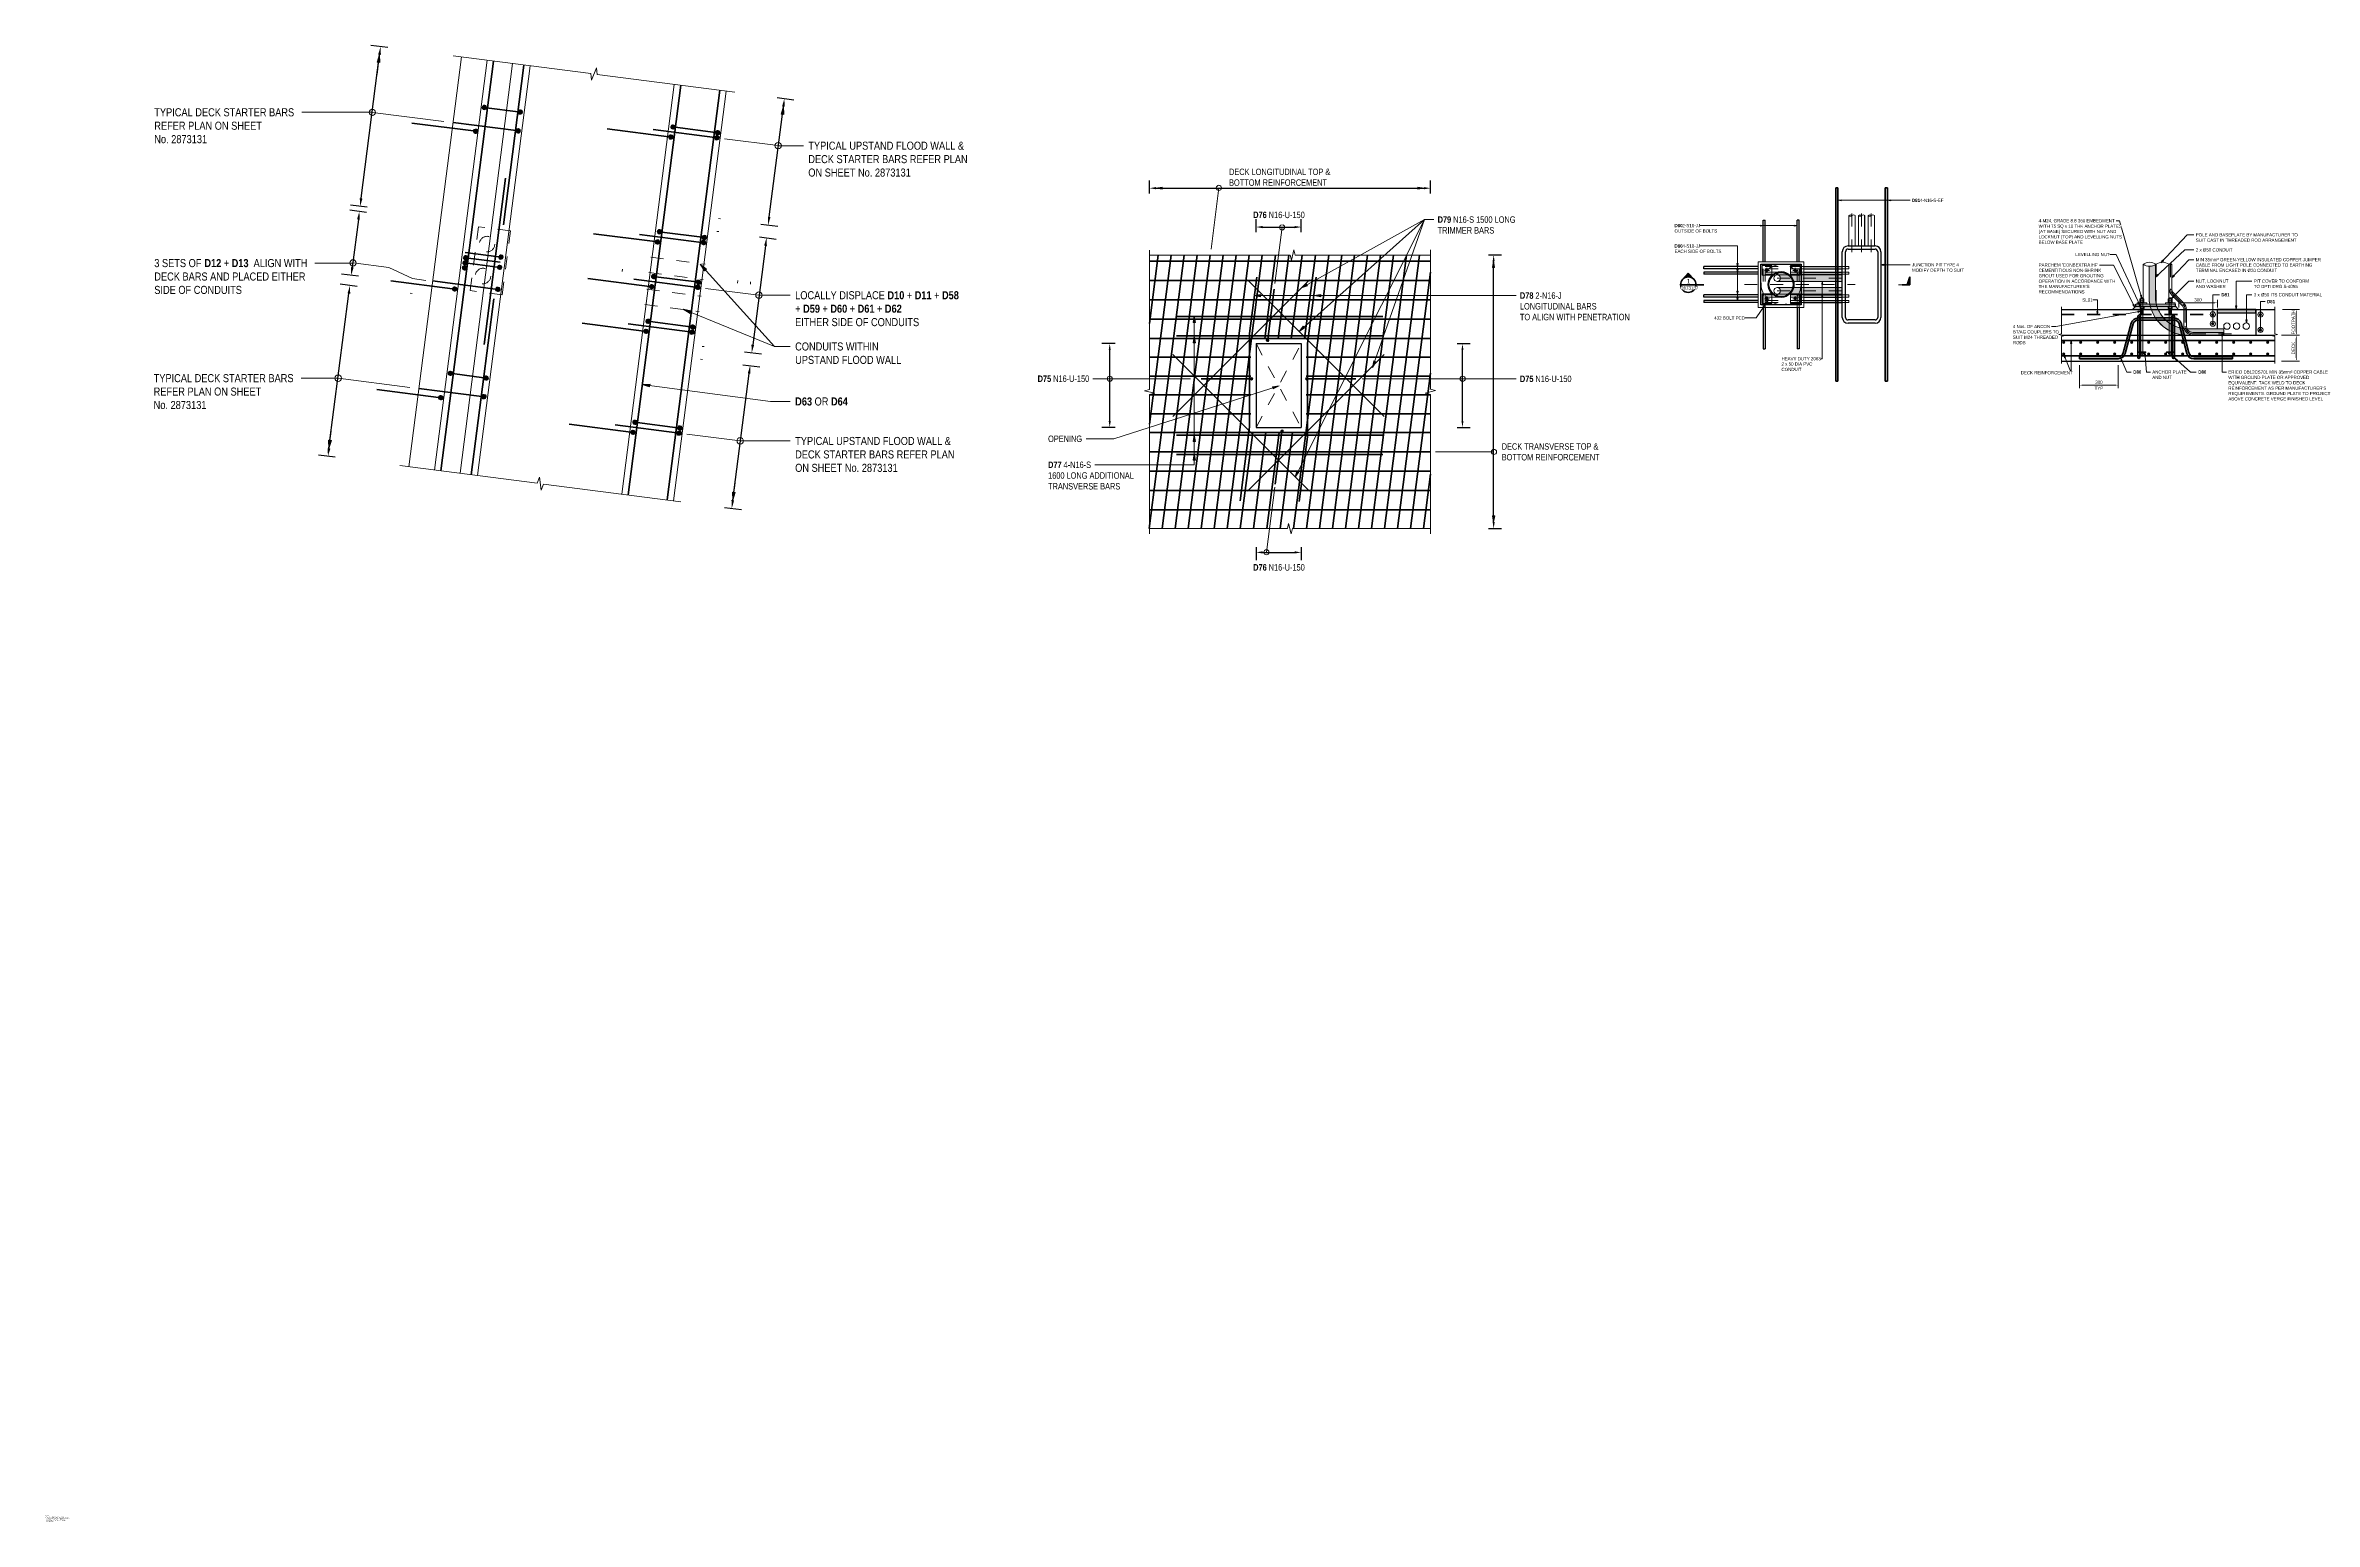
# Model space of a CAD drawing. Header units: metres. Extents: x 0.3 to 22.9, y 2.6 to 31.6.
# Drawn here: x 0.26 to 17.87, y 2.61 to 14.06 of the extents above.
import ezdxf

# ---------------------------------------------------------------- set-up
doc = ezdxf.new("R2010")
doc.units = ezdxf.units.M
for name, pattern in [('Dot_Section Line', [0.02, 0, -0.02]), ('JacobsCenter', [0.015, 0.009, -0.0015, 0.003, -0.0015]), ('JacobsDash', [0.0045, 0.003, -0.0015])]:
    doc.linetypes.add(name, pattern=pattern)
doc.layers.get('Defpoints').update_dxf_attribs({"color": 41})
for name, color, linetype, lineweight in [('A-ANNO-DIMS', 7, 'Continuous', 9), ('A-DETL', 7, 'Continuous', 13), ('A-DETL-GENF', 7, 'Continuous', 9), ('A-DETL-HDLN', 7, 'JacobsDash', 9), ('A-DETL-THIN', 7, 'Continuous', 9), ('G-ANNO-SYMB', 7, 'Continuous', 9), ('G-ANNO-TEXT', 7, 'Continuous', 9)]:
    doc.layers.add(name, color=color, linetype=linetype, lineweight=lineweight)
doc.styles.add('Arial Narrow', font='ARIALN.TTF', dxfattribs={"height": 0.0035})
doc.styles.add('Arial Narrow_1', font='ARIALN.TTF', dxfattribs={"height": 0.005})
doc.styles.add('Arial Narrow_2', font='ARIALN.TTF', dxfattribs={"height": 0.0625})
doc.styles.add('Arial Narrow_3', font='ARIALN.TTF', dxfattribs={"height": 0.05})
doc.styles.add('Arial Narrow_4', font='ARIALN.TTF', dxfattribs={"height": 0.025})
doc.styles.add('Arial Narrow_5', font='ARIALN.TTF', dxfattribs={"height": 0.035})
doc.styles.add('Arial Narrow_B', font='ARIALNB.TTF', dxfattribs={"height": 0.0625})
doc.styles.add('Arial Narrow_B_1', font='ARIALNB.TTF', dxfattribs={"height": 0.05})
doc.styles.add('Arial Narrow_B_2', font='ARIALNB.TTF', dxfattribs={"height": 0.025})
doc.dimstyles.new('Dimension_Standard_O_REO', dxfattribs={"dimscale": 0.3048, "dimtxt": 0.051172, "dimasz": 0.164042, "dimexe": 0.19685, "dimexo": 0.0625, "dimgap": 0.065617, "dimtad": 1, "dimdec": 0, "dimlfac": 1000, "dimzin": 0, "dimdsep": 46, "dimtxsty": 'Arial Narrow_B', "dimsah": 1, "dimcen": 0.09, "dimaunit": 1, "dimadec": 4, "dimazin": 0, "dimtfac": 1, "dimtdec": 4, "dimtix": 1, "dimtmove": 0, "dimatfit": 3, "dimfxl": 0.19685, "dimfxlon": 1, "dimtvp": 1, "dimtfill": 1, "dimtolj": 1, "dimtzin": 0, "dimlwd": 25, "dimlwe": 25, "dimarcsym": 2})
doc.dimstyles.new('Dimension_Standard_O_REO_1', dxfattribs={"dimscale": 0.3048, "dimtxt": 0.051172, "dimasz": 0.164042, "dimexe": 0.19685, "dimexo": 0.0625, "dimgap": 0.065617, "dimtad": 1, "dimdec": 0, "dimlfac": 1000, "dimzin": 0, "dimdsep": 46, "dimtxsty": 'Arial Narrow_3', "dimsah": 1, "dimcen": 0.09, "dimaunit": 1, "dimadec": 4, "dimazin": 0, "dimtfac": 1, "dimtdec": 4, "dimtix": 1, "dimtmove": 0, "dimatfit": 3, "dimfxl": 0.19685, "dimfxlon": 1, "dimtvp": 1, "dimtfill": 1, "dimtolj": 1, "dimtzin": 0, "dimlwd": 25, "dimlwe": 25, "dimarcsym": 2})
doc.dimstyles.new('Dimension_Standard_T__mm_', dxfattribs={"dimscale": 0.3048, "dimtxt": 0.025586, "dimasz": 0.082021, "dimexe": 0.07874, "dimexo": 0.049213, "dimgap": 0.032808, "dimtad": 1, "dimdec": 0, "dimlfac": 1000, "dimzin": 0, "dimdsep": 46, "dimtxsty": 'Arial Narrow_4', "dimsah": 1, "dimcen": 0.09, "dimaunit": 1, "dimadec": 4, "dimazin": 0, "dimtfac": 1, "dimtdec": 4, "dimtix": 1, "dimtmove": 0, "dimatfit": 3, "dimfxl": 1, "dimtvp": 1, "dimtolj": 1, "dimtzin": 0, "dimlwd": 18, "dimlwe": 18, "dimarcsym": 2})
doc.dimstyles.new('Dimension_Standard_T_REO', dxfattribs={"dimscale": 0.3048, "dimtxt": 0.063964, "dimasz": 0.205052, "dimexe": 0.246063, "dimexo": 0.0625, "dimgap": 0.082021, "dimtad": 1, "dimdec": 0, "dimlfac": 1000, "dimzin": 0, "dimdsep": 46, "dimtxsty": 'Arial Narrow_1', "dimsah": 1, "dimcen": 0.09, "dimaunit": 1, "dimadec": 4, "dimazin": 0, "dimtfac": 1, "dimtdec": 4, "dimtix": 1, "dimtmove": 0, "dimatfit": 3, "dimfxl": 0.246063, "dimfxlon": 1, "dimtvp": 1, "dimtolj": 1, "dimtzin": 0, "dimlwd": 25, "dimlwe": 25, "dimarcsym": 2})
doc.dimstyles.new('Dimension_Standard_T_REO_1', dxfattribs={"dimscale": 0.3048, "dimtxt": 0.063964, "dimasz": 0.205052, "dimexe": 0.246063, "dimexo": 0.0625, "dimgap": 0.082021, "dimtad": 1, "dimdec": 0, "dimlfac": 1000, "dimzin": 0, "dimdsep": 46, "dimtxsty": 'Arial Narrow_2', "dimsah": 1, "dimcen": 0.09, "dimaunit": 1, "dimadec": 4, "dimazin": 0, "dimtfac": 1, "dimtdec": 4, "dimtix": 1, "dimtmove": 0, "dimatfit": 3, "dimfxl": 0.246063, "dimfxlon": 1, "dimtvp": 1, "dimtolj": 1, "dimtzin": 0, "dimlwd": 25, "dimlwe": 25, "dimarcsym": 2})
doc.dimstyles.new('Dimension_Standard_T_REO_2', dxfattribs={"dimscale": 0.3048, "dimtxt": 0.063964, "dimasz": 0.205052, "dimexe": 0.246063, "dimexo": 0.0625, "dimgap": 0.082021, "dimtad": 1, "dimdec": 0, "dimlfac": 1000, "dimzin": 0, "dimdsep": 46, "dimtxsty": 'Arial Narrow_B', "dimsah": 1, "dimcen": 0.09, "dimaunit": 1, "dimadec": 4, "dimazin": 0, "dimtfac": 1, "dimtdec": 4, "dimtix": 1, "dimtmove": 0, "dimatfit": 3, "dimfxl": 0.246063, "dimfxlon": 1, "dimtvp": 1, "dimtolj": 1, "dimtzin": 0, "dimlwd": 25, "dimlwe": 25, "dimarcsym": 2})

# ---------------------------------------------------------------- blocks, each defined once
blk = doc.blocks.new('CS_DET_BreakLine_ViewScale - Std Break-7550588-DRG-2873137 - DETAIL E')
at = {"layer": 'A-DETL-GENF'}
for p, q in [((-0.05, 0), (1.028, 0)), ((1.028, 0), (1.04, -0.05)), ((1.04, -0.05), (1.065, 0.05)), ((1.065, 0.05), (1.078, 0)), ((1.078, 0), (2.155, 0))]:
    blk.add_line(p, q, dxfattribs=at)
blk = doc.blocks.new('CS_DET_BreakLine_ViewScale - Std Break-7550680-DRG-2873137 - DETAIL E')
at = {"layer": 'A-DETL-GENF'}
for p, q in [((1.025, 0), (-0.05, 0)), ((1.0375, 0.05), (1.025, 0)), ((1.0625, -0.05), (1.0375, 0.05)), ((1.075, 0), (1.0625, -0.05)), ((2.15, 0), (1.075, 0))]:
    blk.add_line(p, q, dxfattribs=at)
blk = doc.blocks.new('CS_DET_Rebar Combined - Multiple Bar-7550589-DRG-2873137 - DETAIL E')
at = {"layer": 'A-DETL-GENF'}
for points in [[(0, 0.017), (-0.005, 0.017), (-0.009, 0.015), (-0.012, 0.012), (-0.015, 0.009), (-0.017, 0.005), (-0.018, 0), (-0.017, -0.005), (-0.015, -0.009), (-0.012, -0.012), (-0.009, -0.015), (-0.005, -0.017), (0, -0.018), (0.005, -0.017), (0.009, -0.015), (0.012, -0.012), (0.015, -0.009), (0.017, -0.005), (0.017, 0), (0.017, 0.005), (0.015, 0.009), (0.012, 0.012), (0.009, 0.015), (0.005, 0.017)], [(0.27, 0.017), (0.265, 0.017), (0.261, 0.015), (0.258, 0.012), (0.255, 0.009), (0.253, 0.005), (0.252, 0), (0.253, -0.005), (0.255, -0.009), (0.258, -0.012), (0.261, -0.015), (0.265, -0.017), (0.27, -0.018), (0.275, -0.017), (0.279, -0.015), (0.282, -0.012), (0.285, -0.009), (0.287, -0.005), (0.287, 0), (0.287, 0.005), (0.285, 0.009), (0.282, 0.012), (0.279, 0.015), (0.275, 0.017)]]:
    blk.add_hatch(color=256, dxfattribs=at).paths.add_polyline_path(points)
at = {"layer": 'A-DETL-GENF', "lineweight": 50}
blk.add_line((0.017, 0), (0.252, 0), dxfattribs=at)
at = {"layer": 'A-DETL-GENF'}
for centre, start, end in [((0, 0), 360, 180), ((0, 0), 180, 360), ((0.27, 0), 0, 180), ((0.27, 0), 180, 360)]:
    blk.add_arc(centre, 0.0175, start, end, dxfattribs=at)
blk = doc.blocks.new('CS_DET_Rebar Combined - Multiple Bar-7550590-DRG-2873137 - DETAIL E')
at = {"layer": 'A-DETL-GENF'}
blk.add_hatch(color=256, dxfattribs=at).paths.add_polyline_path([(0.27, 0.017), (0.265, 0.017), (0.261, 0.015), (0.258, 0.012), (0.255, 0.009), (0.253, 0.005), (0.252, 0), (0.253, -0.005), (0.255, -0.009), (0.258, -0.012), (0.261, -0.015), (0.265, -0.017), (0.27, -0.018), (0.275, -0.017), (0.279, -0.015), (0.282, -0.012), (0.285, -0.009), (0.287, -0.005), (0.287, 0), (0.287, 0.005), (0.285, 0.009), (0.282, 0.012), (0.279, 0.015), (0.275, 0.017)])
at = {"layer": 'A-DETL-GENF', "lineweight": 50}
blk.add_line((0, 0), (0.252, 0), dxfattribs=at)
at = {"layer": 'A-DETL-GENF'}
for start, end in [(360, 180), (180, 360)]:
    blk.add_arc((0.27, 0), 0.0175, start, end, dxfattribs=at)
blk = doc.blocks.new('CS_DET_Rebar Combined - Multiple Bar-7550591-DRG-2873137 - DETAIL E')
at = {"layer": 'A-DETL-GENF'}
blk.add_hatch(color=256, dxfattribs=at).paths.add_polyline_path([(0, 0.017), (-0.005, 0.017), (-0.009, 0.015), (-0.012, 0.012), (-0.015, 0.009), (-0.017, 0.005), (-0.018, 0), (-0.017, -0.005), (-0.015, -0.009), (-0.012, -0.012), (-0.009, -0.015), (-0.005, -0.017), (0, -0.018), (0.005, -0.017), (0.009, -0.015), (0.012, -0.012), (0.015, -0.009), (0.017, -0.005), (0.017, 0), (0.017, 0.005), (0.015, 0.009), (0.012, 0.012), (0.009, 0.015), (0.005, 0.017)])
at = {"layer": 'A-DETL-GENF', "lineweight": 50}
blk.add_line((0.017, 0), (0.28, 0), dxfattribs=at)
at = {"layer": 'A-DETL-GENF'}
for start, end in [(360, 180), (180, 360)]:
    blk.add_arc((0, 0), 0.0175, start, end, dxfattribs=at)
blk = doc.blocks.new('CS_DET_Rebar Tagging1 - Scale 25-7550594-DRG-2873137 - DETAIL E')
at = {"layer": 'A-DETL-GENF', "lineweight": 13}
blk.add_line((0, 0), (0.28, 0), dxfattribs=at)
blk.add_circle((0, 0), 0.025, dxfattribs=at)
blk = doc.blocks.new('CS_DET_Rebar Combined - Multiple Bar-7550595-DRG-2873137 - DETAIL E')
at = {"layer": 'A-DETL-GENF'}
blk.add_hatch(color=256, dxfattribs=at).paths.add_polyline_path([(0, 0.017), (-0.005, 0.017), (-0.009, 0.015), (-0.012, 0.012), (-0.015, 0.009), (-0.017, 0.005), (-0.018, 0), (-0.017, -0.005), (-0.015, -0.009), (-0.012, -0.012), (-0.009, -0.015), (-0.005, -0.017), (0, -0.018), (0.005, -0.017), (0.009, -0.015), (0.012, -0.012), (0.015, -0.009), (0.017, -0.005), (0.017, 0), (0.017, 0.005), (0.015, 0.009), (0.012, 0.012), (0.009, 0.015), (0.005, 0.017)])
at = {"layer": 'A-DETL-GENF', "lineweight": 50}
blk.add_line((0.017, 0), (0.5, 0), dxfattribs=at)
at = {"layer": 'A-DETL-GENF'}
for start, end in [(360, 180), (180, 360)]:
    blk.add_arc((0, 0), 0.0175, start, end, dxfattribs=at)
blk = doc.blocks.new('CS_DET_Rebar Combined - Multiple Bar-V1-DRG-2873137 - DETAIL E')
at = {"layer": 'A-DETL-GENF'}
blk.add_hatch(color=256, dxfattribs=at).paths.add_polyline_path([(0, 0.017), (-0.005, 0.017), (-0.009, 0.015), (-0.012, 0.012), (-0.015, 0.009), (-0.017, 0.005), (-0.018, 0), (-0.017, -0.005), (-0.015, -0.009), (-0.012, -0.012), (-0.009, -0.015), (-0.005, -0.017), (0, -0.018), (0.005, -0.017), (0.009, -0.015), (0.012, -0.012), (0.015, -0.009), (0.017, -0.005), (0.017, 0), (0.017, 0.005), (0.015, 0.009), (0.012, 0.012), (0.009, 0.015), (0.005, 0.017)])
at = {"layer": 'A-DETL-GENF', "lineweight": 50}
blk.add_line((0.018, 0), (0.5, 0), dxfattribs=at)
at = {"layer": 'A-DETL-GENF'}
for start, end in [(360, 180), (180, 360)]:
    blk.add_arc((0, 0), 0.0175, start, end, dxfattribs=at)
blk = doc.blocks.new('CS_DET_Rebar Combined - Multiple Bar-V2-DRG-2873137 - DETAIL E')
at = {"layer": 'A-DETL-GENF'}
blk.add_hatch(color=256, dxfattribs=at).paths.add_polyline_path([(0, 0.017), (-0.005, 0.017), (-0.009, 0.015), (-0.012, 0.012), (-0.015, 0.009), (-0.017, 0.005), (-0.018, 0), (-0.017, -0.005), (-0.015, -0.009), (-0.012, -0.012), (-0.009, -0.015), (-0.005, -0.017), (0, -0.018), (0.005, -0.017), (0.009, -0.015), (0.012, -0.012), (0.015, -0.009), (0.017, -0.005), (0.017, 0), (0.017, 0.005), (0.015, 0.009), (0.012, 0.012), (0.009, 0.015), (0.005, 0.017)])
at = {"layer": 'A-DETL-GENF', "lineweight": 50}
blk.add_line((0.017, 0), (0.5, 0), dxfattribs=at)
at = {"layer": 'A-DETL-GENF'}
for start, end in [(360, 180), (180, 360)]:
    blk.add_arc((0, 0), 0.0175, start, end, dxfattribs=at)
blk = doc.blocks.new('CS_DET_Rebar Tagging1 - Scale 25-7550596-DRG-2873137 - DETAIL E')
at = {"layer": 'A-DETL-GENF', "lineweight": 13}
blk.add_line((0, 0), (0.419, 0), dxfattribs=at)
blk.add_circle((0, 0), 0.025, dxfattribs=at)
blk = doc.blocks.new('CS_DET_Rebar Combined - Multiple Bar-7550597-DRG-2873137 - DETAIL E')
at = {"layer": 'A-DETL-GENF'}
for points in [[(0, 0.017), (-0.005, 0.017), (-0.009, 0.015), (-0.012, 0.012), (-0.015, 0.009), (-0.017, 0.005), (-0.018, 0), (-0.017, -0.005), (-0.015, -0.009), (-0.012, -0.012), (-0.009, -0.015), (-0.005, -0.017), (0, -0.018), (0.005, -0.017), (0.009, -0.015), (0.012, -0.012), (0.015, -0.009), (0.017, -0.005), (0.017, 0), (0.017, 0.005), (0.015, 0.009), (0.012, 0.012), (0.009, 0.015), (0.005, 0.017)], [(0.35, 0.017), (0.345, 0.017), (0.341, 0.015), (0.338, 0.012), (0.335, 0.009), (0.333, 0.005), (0.333, 0), (0.333, -0.005), (0.335, -0.009), (0.338, -0.012), (0.341, -0.015), (0.345, -0.017), (0.35, -0.018), (0.355, -0.017), (0.359, -0.015), (0.362, -0.012), (0.365, -0.009), (0.367, -0.005), (0.368, 0), (0.367, 0.005), (0.365, 0.009), (0.362, 0.012), (0.359, 0.015), (0.355, 0.017)]]:
    blk.add_hatch(color=256, dxfattribs=at).paths.add_polyline_path(points)
at = {"layer": 'A-DETL-GENF', "lineweight": 50}
blk.add_line((0.017, 0), (0.333, 0), dxfattribs=at)
at = {"layer": 'A-DETL-GENF'}
for centre, start, end in [((0, 0), 0, 180), ((0.35, 0), 0, 180), ((0.35, 0), 180, 360), ((0, 0), 180, 360)]:
    blk.add_arc(centre, 0.0175, start, end, dxfattribs=at)
blk = doc.blocks.new('CS_DET_Rebar Combined - Multiple Bar-7550598-DRG-2873137 - DETAIL E')
at = {"layer": 'A-DETL-GENF'}
blk.add_hatch(color=256, dxfattribs=at).paths.add_polyline_path([(0, 0.017), (-0.005, 0.017), (-0.009, 0.015), (-0.012, 0.012), (-0.015, 0.009), (-0.017, 0.005), (-0.018, 0), (-0.017, -0.005), (-0.015, -0.009), (-0.012, -0.012), (-0.009, -0.015), (-0.005, -0.017), (0, -0.018), (0.005, -0.017), (0.009, -0.015), (0.012, -0.012), (0.015, -0.009), (0.017, -0.005), (0.017, 0), (0.017, 0.005), (0.015, 0.009), (0.012, 0.012), (0.009, 0.015), (0.005, 0.017)])
at = {"layer": 'A-DETL-GENF', "lineweight": 50}
blk.add_line((0.017, 0), (0.5, 0), dxfattribs=at)
at = {"layer": 'A-DETL-GENF'}
for start, end in [(0, 180), (180, 360)]:
    blk.add_arc((0, 0), 0.0175, start, end, dxfattribs=at)
blk = doc.blocks.new('CS_DET_Rebar Tagging1 - Scale 25-7550599-DRG-2873137 - DETAIL E')
at = {"layer": 'A-DETL-GENF', "lineweight": 13}
blk.add_line((0, 0), (0.56, 0), dxfattribs=at)
blk.add_circle((0, 0), 0.025, dxfattribs=at)
blk = doc.blocks.new('CS_DET_Rebar Combined - Multiple Bar-7550600-DRG-2873137 - DETAIL E')
at = {"layer": 'A-DETL-GENF'}
for points in [[(0, 0.017), (-0.005, 0.017), (-0.009, 0.015), (-0.012, 0.012), (-0.015, 0.009), (-0.017, 0.005), (-0.018, 0), (-0.017, -0.005), (-0.015, -0.009), (-0.012, -0.012), (-0.009, -0.015), (-0.005, -0.017), (0, -0.018), (0.005, -0.017), (0.009, -0.015), (0.012, -0.012), (0.015, -0.009), (0.017, -0.005), (0.017, 0), (0.017, 0.005), (0.015, 0.009), (0.012, 0.012), (0.009, 0.015), (0.005, 0.017)], [(0.28, 0.017), (0.275, 0.017), (0.271, 0.015), (0.268, 0.012), (0.265, 0.009), (0.263, 0.005), (0.263, 0), (0.263, -0.005), (0.265, -0.009), (0.268, -0.012), (0.271, -0.015), (0.275, -0.017), (0.28, -0.018), (0.285, -0.017), (0.289, -0.015), (0.292, -0.012), (0.295, -0.009), (0.297, -0.005), (0.298, 0), (0.297, 0.005), (0.295, 0.009), (0.292, 0.012), (0.289, 0.015), (0.285, 0.017)]]:
    blk.add_hatch(color=256, dxfattribs=at).paths.add_polyline_path(points)
at = {"layer": 'A-DETL-GENF', "lineweight": 50}
blk.add_line((0.017, 0), (0.263, 0), dxfattribs=at)
at = {"layer": 'A-DETL-GENF'}
for centre, start, end in [((0, 0), 360, 180), ((0, 0), 180, 360), ((0.28, 0), 0, 180), ((0.28, 0), 180, 360)]:
    blk.add_arc(centre, 0.0175, start, end, dxfattribs=at)
blk = doc.blocks.new('CS_DET_Rebar Combined - Multiple Bar-7550601-DRG-2873137 - DETAIL E')
at = {"layer": 'A-DETL-GENF'}
blk.add_hatch(color=256, dxfattribs=at).paths.add_polyline_path([(0.01, 0.017), (0.005, 0.017), (0.001, 0.015), (-0.002, 0.012), (-0.005, 0.009), (-0.007, 0.005), (-0.008, 0), (-0.007, -0.005), (-0.005, -0.009), (-0.002, -0.012), (0.001, -0.015), (0.005, -0.017), (0.01, -0.018), (0.015, -0.017), (0.019, -0.015), (0.022, -0.012), (0.025, -0.009), (0.027, -0.005), (0.027, 0), (0.027, 0.005), (0.025, 0.009), (0.022, 0.012), (0.019, 0.015), (0.015, 0.017)])
for start, end in [(360, 180), (180, 360)]:
    blk.add_arc((0.01, 0), 0.0175, start, end, dxfattribs=at)
blk = doc.blocks.new('CS_DET_Rebar Combined - Multiple Bar-7550593-DRG-2873137 - DETAIL E')
at = {"layer": 'A-DETL-GENF'}
blk.add_hatch(color=256, dxfattribs=at).paths.add_polyline_path([(0, 0.017), (-0.005, 0.017), (-0.009, 0.015), (-0.012, 0.012), (-0.015, 0.009), (-0.017, 0.005), (-0.018, 0), (-0.017, -0.005), (-0.015, -0.009), (-0.012, -0.012), (-0.009, -0.015), (-0.005, -0.017), (0, -0.018), (0.005, -0.017), (0.009, -0.015), (0.012, -0.012), (0.015, -0.009), (0.017, -0.005), (0.017, 0), (0.017, 0.005), (0.015, 0.009), (0.012, 0.012), (0.009, 0.015), (0.005, 0.017)])
at = {"layer": 'A-DETL-GENF', "lineweight": 50}
blk.add_line((0.017, 0), (0.51, 0), dxfattribs=at)
at = {"layer": 'A-DETL-GENF'}
for start, end in [(0, 180), (180, 360)]:
    blk.add_arc((0, 0), 0.0175, start, end, dxfattribs=at)
blk = doc.blocks.new('CS_DET_Rebar Combined - Multiple Bar-V3-DRG-2873137 - DETAIL E')
at = {"layer": 'A-DETL-GENF'}
for points in [[(0, 0.017), (-0.005, 0.017), (-0.009, 0.015), (-0.012, 0.012), (-0.015, 0.009), (-0.017, 0.005), (-0.018, 0), (-0.017, -0.005), (-0.015, -0.009), (-0.012, -0.012), (-0.009, -0.015), (-0.005, -0.017), (0, -0.018), (0.005, -0.017), (0.009, -0.015), (0.012, -0.012), (0.015, -0.009), (0.017, -0.005), (0.017, 0), (0.017, 0.005), (0.015, 0.009), (0.012, 0.012), (0.009, 0.015), (0.005, 0.017)], [(0.28, 0.017), (0.275, 0.017), (0.271, 0.015), (0.268, 0.012), (0.265, 0.009), (0.263, 0.005), (0.263, 0), (0.263, -0.005), (0.265, -0.009), (0.268, -0.012), (0.271, -0.015), (0.275, -0.017), (0.28, -0.018), (0.285, -0.017), (0.289, -0.015), (0.292, -0.012), (0.295, -0.009), (0.297, -0.005), (0.298, 0), (0.297, 0.005), (0.295, 0.009), (0.292, 0.012), (0.289, 0.015), (0.285, 0.017)]]:
    blk.add_hatch(color=256, dxfattribs=at).paths.add_polyline_path(points)
at = {"layer": 'A-DETL-GENF', "lineweight": 50}
blk.add_line((0.017, 0), (0.263, 0), dxfattribs=at)
at = {"layer": 'A-DETL-GENF'}
for centre, start, end in [((0, 0), 360, 180), ((0, 0), 180, 360), ((0.28, 0), 0, 180), ((0.28, 0), 180, 360)]:
    blk.add_arc(centre, 0.0175, start, end, dxfattribs=at)
blk = doc.blocks.new('CS_DET_BreakLine_ViewScale - Std Break-7550796-DRG-2873137 - TYPICAL DECK REINFORCEMENT DETAIL FOR TRAFFIC PIT PENETRATION')
at = {"layer": 'A-DETL-GENF'}
for p, q in [((-0.04, 0), (1.049, 0)), ((1.049, 0), (1.059, -0.04)), ((1.059, -0.04), (1.079, 0.04)), ((1.079, 0.04), (1.089, 0)), ((1.089, 0), (2.138, 0))]:
    blk.add_line(p, q, dxfattribs=at)
blk = doc.blocks.new('CS_DET_BreakLine_ViewScale - Std Break-7550797-DRG-2873137 - TYPICAL DECK REINFORCEMENT DETAIL FOR TRAFFIC PIT PENETRATION')
at = {"layer": 'A-DETL-GENF'}
for p, q in [((1.07, 0), (0, 0)), ((1.08, 0.04), (1.07, 0)), ((1.1, -0.04), (1.08, 0.04)), ((1.11, 0), (1.1, -0.04)), ((2.18, 0), (1.11, 0))]:
    blk.add_line(p, q, dxfattribs=at)
blk = doc.blocks.new('CS_DET_BreakLine_ViewScale - Std Break-7550798-DRG-2873137 - TYPICAL DECK REINFORCEMENT DETAIL FOR TRAFFIC PIT PENETRATION')
at = {"layer": 'A-DETL-GENF'}
for p, q in [((-0.04, 0), (1.04, 0)), ((1.04, 0), (1.05, -0.04)), ((1.05, -0.04), (1.07, 0.04)), ((1.07, 0.04), (1.08, 0)), ((1.08, 0), (2.16, 0))]:
    blk.add_line(p, q, dxfattribs=at)
blk = doc.blocks.new('CS_DET_BreakLine_ViewScale - Std Break-7550799-DRG-2873137 - TYPICAL DECK REINFORCEMENT DETAIL FOR TRAFFIC PIT PENETRATION')
at = {"layer": 'A-DETL-GENF'}
for p, q in [((1.041, 0), (-0.04, 0)), ((1.051, 0.04), (1.041, 0)), ((1.071, -0.04), (1.051, 0.04)), ((1.081, 0), (1.071, -0.04)), ((2.163, 0), (1.081, 0))]:
    blk.add_line(p, q, dxfattribs=at)
blk = doc.blocks.new('CS_DET_Rebar Combined - Multiple Bar-7550800-DRG-2873137 - TYPICAL DECK REINFORCEMENT DETAIL FOR TRAFFIC PIT PENETRATION')
at = {"layer": 'A-DETL-GENF'}
blk.add_hatch(color=256, dxfattribs=at).paths.add_polyline_path([(0, -0.01), (0.003, -0.01), (0.005, -0.009), (0.007, -0.007), (0.009, -0.005), (0.01, -0.003), (0.01, 0), (0.01, 0.003), (0.009, 0.005), (0.007, 0.007), (0.005, 0.009), (0.003, 0.01), (0, 0.01), (-0.003, 0.01), (-0.005, 0.009), (-0.007, 0.007), (-0.009, 0.005), (-0.01, 0.003), (-0.01, 0), (-0.01, -0.003), (-0.009, -0.005), (-0.007, -0.007), (-0.005, -0.009), (-0.003, -0.01)])
at = {"layer": 'A-DETL-GENF', "lineweight": 50}
blk.add_line((0.01, 0), (0.38, 0), dxfattribs=at)
at = {"layer": 'A-DETL-GENF'}
for start, end in [(360, 180), (180, 360)]:
    blk.add_arc((0, 0), 0.01, start, end, dxfattribs=at)
blk = doc.blocks.new('CS_DET_Rebar Tagging1 - Scale 20-7550801-DRG-2873137 - TYPICAL DECK REINFORCEMENT DETAIL FOR TRAFFIC PIT PENETRATION')
at = {"layer": 'A-DETL-GENF', "lineweight": 13}
blk.add_line((0, 0), (0.78, 0), dxfattribs=at)
blk.add_circle((0, 0), 0.02, dxfattribs=at)
blk = doc.blocks.new('CS_DET_Rebar Tagging1 - Scale 20-7550802-DRG-2873137 - TYPICAL DECK REINFORCEMENT DETAIL FOR TRAFFIC PIT PENETRATION')
at = {"layer": 'A-DETL-GENF', "lineweight": 13}
blk.add_line((0, 0), (0.44, 0), dxfattribs=at)
blk.add_circle((0, 0), 0.02, dxfattribs=at)
blk = doc.blocks.new('CS_DET_Rebar Combined - Multiple Bar-7550803-DRG-2873137 - TYPICAL DECK REINFORCEMENT DETAIL FOR TRAFFIC PIT PENETRATION')
at = {"layer": 'A-DETL-GENF'}
blk.add_hatch(color=256, dxfattribs=at).paths.add_polyline_path([(-0.01, 0), (-0.01, -0.003), (-0.009, -0.005), (-0.007, -0.007), (-0.005, -0.009), (-0.003, -0.01), (0, -0.01), (0.003, -0.01), (0.005, -0.009), (0.007, -0.007), (0.009, -0.005), (0.01, -0.003), (0.01, 0), (0.01, 0.003), (0.009, 0.005), (0.007, 0.007), (0.005, 0.009), (0.003, 0.01), (0, 0.01), (-0.003, 0.01), (-0.005, 0.009), (-0.007, 0.007), (-0.009, 0.005), (-0.01, 0.003)])
at = {"layer": 'A-DETL-GENF', "lineweight": 50}
blk.add_line((0.01, 0), (0.4, 0), dxfattribs=at)
at = {"layer": 'A-DETL-GENF'}
for start, end in [(360, 180), (180, 360)]:
    blk.add_arc((0, 0), 0.01, start, end, dxfattribs=at)
blk = doc.blocks.new('CS_DET_Rebar Tagging1 - Scale 20-7550804-DRG-2873137 - TYPICAL DECK REINFORCEMENT DETAIL FOR TRAFFIC PIT PENETRATION')
at = {"layer": 'A-DETL-GENF', "lineweight": 13}
blk.add_line((0, 0), (0.48, 0), dxfattribs=at)
blk.add_circle((0, 0), 0.02, dxfattribs=at)
blk = doc.blocks.new('CS_DET_Rebar Combined - Multiple Bar-7550805-DRG-2873137 - TYPICAL DECK REINFORCEMENT DETAIL FOR TRAFFIC PIT PENETRATION')
at = {"layer": 'A-DETL-GENF'}
blk.add_hatch(color=256, dxfattribs=at).paths.add_polyline_path([(0, 0.01), (-0.003, 0.01), (-0.005, 0.009), (-0.007, 0.007), (-0.009, 0.005), (-0.01, 0.003), (-0.01, 0), (-0.01, -0.003), (-0.009, -0.005), (-0.007, -0.007), (-0.005, -0.009), (-0.003, -0.01), (0, -0.01), (0.003, -0.01), (0.005, -0.009), (0.007, -0.007), (0.009, -0.005), (0.01, -0.003), (0.01, 0), (0.01, 0.003), (0.009, 0.005), (0.007, 0.007), (0.005, 0.009), (0.003, 0.01)])
at = {"layer": 'A-DETL-GENF', "lineweight": 50}
blk.add_line((0.01, 0), (0.39, 0), dxfattribs=at)
at = {"layer": 'A-DETL-GENF'}
for start, end in [(0, 180), (180, 360)]:
    blk.add_arc((0, 0), 0.01, start, end, dxfattribs=at)
blk = doc.blocks.new('CS_DET_Rebar Tagging1 - Scale 20-7550806-DRG-2873137 - TYPICAL DECK REINFORCEMENT DETAIL FOR TRAFFIC PIT PENETRATION')
at = {"layer": 'A-DETL-GENF', "lineweight": 13}
blk.add_line((0, 0), (0.51, 0), dxfattribs=at)
blk.add_circle((0, 0), 0.02, dxfattribs=at)
blk = doc.blocks.new('CS_DET_Rebar Combined - Multiple Bar-7550807-DRG-2873137 - TYPICAL DECK REINFORCEMENT DETAIL FOR TRAFFIC PIT PENETRATION')
at = {"layer": 'A-DETL-GENF'}
blk.add_hatch(color=256, dxfattribs=at).paths.add_polyline_path([(0.405, 0), (0.405, -0.003), (0.406, -0.005), (0.408, -0.007), (0.41, -0.009), (0.412, -0.01), (0.415, -0.01), (0.418, -0.01), (0.42, -0.009), (0.422, -0.007), (0.424, -0.005), (0.425, -0.003), (0.425, 0), (0.425, 0.003), (0.424, 0.005), (0.422, 0.007), (0.42, 0.009), (0.418, 0.01), (0.415, 0.01), (0.412, 0.01), (0.41, 0.009), (0.408, 0.007), (0.406, 0.005), (0.405, 0.003)])
at = {"layer": 'A-DETL-GENF', "lineweight": 50}
blk.add_line((0, 0), (0.405, 0), dxfattribs=at)
at = {"layer": 'A-DETL-GENF'}
for start, end in [(0, 180), (180, 360)]:
    blk.add_arc((0.415, 0), 0.01, start, end, dxfattribs=at)
blk = doc.blocks.new('CS_DET_Rebar Tagging1 - Scale 20-7550808-DRG-2873137 - TYPICAL DECK REINFORCEMENT DETAIL FOR TRAFFIC PIT PENETRATION')
at = {"layer": 'A-DETL-GENF', "lineweight": 13}
blk.add_line((0, 0), (0.455, 0), dxfattribs=at)
blk.add_circle((0, 0), 0.02, dxfattribs=at)
blk = doc.blocks.new('CS_DET_Rebar Tagging1 - Scale 20-7550809-DRG-2873137 - TYPICAL DECK REINFORCEMENT DETAIL FOR TRAFFIC PIT PENETRATION')
at = {"layer": 'A-DETL-GENF', "lineweight": 13}
blk.add_line((0, 0), (0.627, 0), dxfattribs=at)
blk.add_circle((0, 0), 0.02, dxfattribs=at)
blk = doc.blocks.new('B_Det_Reinf_Bar Section_2D - Reo Dot_Scale 10_Section-2703256-DRG-2873137 - SECTION 1')
at = {"layer": 'A-DETL-GENF'}
blk.add_hatch(color=256, dxfattribs=at).paths.add_polyline_path([(0, -0.009), (0.002, -0.009), (0.005, -0.008), (0.006, -0.006), (0.008, -0.004), (0.009, -0.002), (0.009, 0), (0.009, 0.002), (0.008, 0.005), (0.006, 0.006), (0.005, 0.008), (0.002, 0.009), (0, 0.009), (-0.002, 0.009), (-0.004, 0.008), (-0.006, 0.006), (-0.008, 0.005), (-0.009, 0.002), (-0.009, 0), (-0.009, -0.002), (-0.008, -0.004), (-0.006, -0.006), (-0.004, -0.008), (-0.002, -0.009)])
for start, end in [(360, 180), (180, 360)]:
    blk.add_arc((0, 0), 0.009, start, end, dxfattribs=at)
blk = doc.blocks.new('Repeating Detail - Reo Dot_Scale 10_Section-2703256-DRG-2873137 - SECTION 1')
at = {"layer": 'A-DETL-GENF'}
for points in [[(0.009, 1.582), (0.009, 1.584), (0.008, 1.587), (0.006, 1.588), (0.004, 1.59), (0.002, 1.591), (0, 1.591), (-0.002, 1.591), (-0.005, 1.59), (-0.006, 1.588), (-0.008, 1.587), (-0.009, 1.584), (-0.009, 1.582), (-0.009, 1.58), (-0.008, 1.578), (-0.006, 1.576), (-0.005, 1.574), (-0.002, 1.573), (0, 1.573), (0.002, 1.573), (0.004, 1.574), (0.006, 1.576), (0.008, 1.578), (0.009, 1.58)], [(0.009, 1.45), (0.009, 1.452), (0.008, 1.455), (0.006, 1.457), (0.004, 1.458), (0.002, 1.459), (0, 1.459), (-0.002, 1.459), (-0.005, 1.458), (-0.006, 1.457), (-0.008, 1.455), (-0.009, 1.452), (-0.009, 1.45), (-0.009, 1.448), (-0.008, 1.446), (-0.006, 1.444), (-0.005, 1.442), (-0.002, 1.441), (0, 1.441), (0.002, 1.441), (0.004, 1.442), (0.006, 1.444), (0.008, 1.446), (0.009, 1.448)], [(0.009, 1.318), (0.009, 1.321), (0.008, 1.323), (0.006, 1.325), (0.004, 1.326), (0.002, 1.327), (0, 1.327), (-0.002, 1.327), (-0.005, 1.326), (-0.006, 1.325), (-0.008, 1.323), (-0.009, 1.321), (-0.009, 1.318), (-0.009, 1.316), (-0.008, 1.314), (-0.006, 1.312), (-0.005, 1.311), (-0.002, 1.31), (0, 1.309), (0.002, 1.31), (0.004, 1.311), (0.006, 1.312), (0.008, 1.314), (0.009, 1.316)], [(0.009, 1.187), (0.009, 1.189), (0.008, 1.191), (0.006, 1.193), (0.004, 1.194), (0.002, 1.195), (0, 1.196), (-0.002, 1.195), (-0.005, 1.194), (-0.006, 1.193), (-0.008, 1.191), (-0.009, 1.189), (-0.009, 1.187), (-0.009, 1.184), (-0.008, 1.182), (-0.006, 1.18), (-0.005, 1.179), (-0.002, 1.178), (0, 1.178), (0.002, 1.178), (0.004, 1.179), (0.006, 1.18), (0.008, 1.182), (0.009, 1.184)], [(0.009, 1.055), (0.009, 1.057), (0.008, 1.059), (0.006, 1.061), (0.004, 1.062), (0.002, 1.063), (0, 1.064), (-0.002, 1.063), (-0.005, 1.062), (-0.006, 1.061), (-0.008, 1.059), (-0.009, 1.057), (-0.009, 1.055), (-0.009, 1.052), (-0.008, 1.05), (-0.006, 1.048), (-0.005, 1.047), (-0.002, 1.046), (0, 1.046), (0.002, 1.046), (0.004, 1.047), (0.006, 1.048), (0.008, 1.05), (0.009, 1.052)], [(0.009, 0.923), (0.009, 0.925), (0.008, 0.927), (0.006, 0.929), (0.004, 0.931), (0.002, 0.932), (0, 0.932), (-0.002, 0.932), (-0.005, 0.931), (-0.006, 0.929), (-0.008, 0.927), (-0.009, 0.925), (-0.009, 0.923), (-0.009, 0.921), (-0.008, 0.918), (-0.006, 0.916), (-0.005, 0.915), (-0.002, 0.914), (0, 0.914), (0.002, 0.914), (0.004, 0.915), (0.006, 0.916), (0.008, 0.918), (0.009, 0.921)], [(0.009, 0.791), (0.009, 0.793), (0.008, 0.796), (0.006, 0.797), (0.004, 0.799), (0.002, 0.8), (0, 0.8), (-0.002, 0.8), (-0.005, 0.799), (-0.006, 0.797), (-0.008, 0.796), (-0.009, 0.793), (-0.009, 0.791), (-0.009, 0.789), (-0.008, 0.787), (-0.006, 0.785), (-0.005, 0.783), (-0.002, 0.782), (0, 0.782), (0.002, 0.782), (0.004, 0.783), (0.006, 0.785), (0.008, 0.787), (0.009, 0.789)], [(0.009, 0.659), (0.009, 0.661), (0.008, 0.664), (0.006, 0.666), (0.004, 0.667), (0.002, 0.668), (0, 0.668), (-0.002, 0.668), (-0.005, 0.667), (-0.006, 0.666), (-0.008, 0.664), (-0.009, 0.661), (-0.009, 0.659), (-0.009, 0.657), (-0.008, 0.655), (-0.006, 0.653), (-0.005, 0.651), (-0.002, 0.65), (0, 0.65), (0.002, 0.65), (0.004, 0.651), (0.006, 0.653), (0.008, 0.655), (0.009, 0.657)], [(0.009, 0.527), (0.009, 0.53), (0.008, 0.532), (0.006, 0.534), (0.004, 0.535), (0.002, 0.536), (0, 0.536), (-0.002, 0.536), (-0.005, 0.535), (-0.006, 0.534), (-0.008, 0.532), (-0.009, 0.53), (-0.009, 0.527), (-0.009, 0.525), (-0.008, 0.523), (-0.006, 0.521), (-0.005, 0.52), (-0.002, 0.519), (0, 0.518), (0.002, 0.519), (0.004, 0.52), (0.006, 0.521), (0.008, 0.523), (0.009, 0.525)], [(0.009, 0.396), (0.009, 0.398), (0.008, 0.4), (0.006, 0.402), (0.004, 0.403), (0.002, 0.404), (0, 0.405), (-0.002, 0.404), (-0.005, 0.403), (-0.006, 0.402), (-0.008, 0.4), (-0.009, 0.398), (-0.009, 0.396), (-0.009, 0.393), (-0.008, 0.391), (-0.006, 0.389), (-0.005, 0.388), (-0.002, 0.387), (0, 0.387), (0.002, 0.387), (0.004, 0.388), (0.006, 0.389), (0.008, 0.391), (0.009, 0.393)], [(0.009, 0.264), (0.009, 0.266), (0.008, 0.268), (0.006, 0.27), (0.004, 0.271), (0.002, 0.272), (0, 0.273), (-0.002, 0.272), (-0.005, 0.271), (-0.006, 0.27), (-0.008, 0.268), (-0.009, 0.266), (-0.009, 0.264), (-0.009, 0.261), (-0.008, 0.259), (-0.006, 0.257), (-0.005, 0.256), (-0.002, 0.255), (0, 0.255), (0.002, 0.255), (0.004, 0.256), (0.006, 0.257), (0.008, 0.259), (0.009, 0.261)], [(0.009, 0.132), (0.009, 0.134), (0.008, 0.136), (0.006, 0.138), (0.004, 0.14), (0.002, 0.141), (0, 0.141), (-0.002, 0.141), (-0.005, 0.14), (-0.006, 0.138), (-0.008, 0.136), (-0.009, 0.134), (-0.009, 0.132), (-0.009, 0.13), (-0.008, 0.127), (-0.006, 0.125), (-0.005, 0.124), (-0.002, 0.123), (0, 0.123), (0.002, 0.123), (0.004, 0.124), (0.006, 0.125), (0.008, 0.127), (0.009, 0.13)], [(0.009, 0), (0.009, 0.002), (0.008, 0.004), (0.006, 0.006), (0.004, 0.008), (0.002, 0.009), (0, 0.009), (-0.002, 0.009), (-0.005, 0.008), (-0.006, 0.006), (-0.008, 0.004), (-0.009, 0.002), (-0.009, 0), (-0.009, -0.002), (-0.008, -0.005), (-0.006, -0.006), (-0.005, -0.008), (-0.002, -0.009), (0, -0.009), (0.002, -0.009), (0.004, -0.008), (0.006, -0.006), (0.008, -0.005), (0.009, -0.002)]]:
    blk.add_hatch(color=256, dxfattribs=at).paths.add_polyline_path(points)
for centre, start, end in [((0, 1.582), 360, 180), ((0, 1.582), 180, 360), ((0, 1.45), 360, 180), ((0, 1.45), 180, 360), ((0, 1.318), 360, 180), ((0, 1.318), 180, 360), ((0, 1.187), 360, 180), ((0, 1.187), 180, 360), ((0, 1.055), 360, 180), ((0, 1.055), 180, 360), ((0, 0.923), 360, 180), ((0, 0.923), 180, 360), ((0, 0.791), 360, 180), ((0, 0.791), 180, 360), ((0, 0.659), 360, 180), ((0, 0.659), 180, 360), ((0, 0.527), 360, 180), ((0, 0.527), 180, 360), ((0, 0.396), 360, 180), ((0, 0.396), 180, 360), ((0, 0.264), 360, 180), ((0, 0.264), 180, 360), ((0, 0.132), 360, 180), ((0, 0.132), 180, 360), ((0, 0), 360, 180), ((0, 0), 180, 360)]:
    blk.add_arc(centre, 0.009, start, end, dxfattribs=at)
blk = doc.blocks.new('CS_DET_BreakLine_ViewScale - Std Break-7551442-DRG-2873137 - SECTION 1')
at = {"layer": 'A-DETL-GENF'}
for p, q in [((0.19, 0), (-0.02, 0)), ((0.195, 0.02), (0.19, 0)), ((0.205, -0.02), (0.195, 0.02)), ((0.21, 0), (0.205, -0.02)), ((0.42, 0), (0.21, 0))]:
    blk.add_line(p, q, dxfattribs=at)
blk = doc.blocks.new('CS_DET_BreakLine_ViewScale - Std Break-7551443-DRG-2873137 - SECTION 1')
at = {"layer": 'A-DETL-GENF'}
for p, q in [((-0.02, 0), (0.19, 0)), ((0.19, 0), (0.195, -0.02)), ((0.195, -0.02), (0.205, 0.02)), ((0.205, 0.02), (0.21, 0)), ((0.21, 0), (0.42, 0))]:
    blk.add_line(p, q, dxfattribs=at)
blk = doc.blocks.new('B_Det_Reinf_Bar Section_2D - Reo Dot_Scale 10_Section-6697486-DRG-2873137 - SECTION 1')
at = {"layer": 'A-DETL-GENF'}
blk.add_hatch(color=256, dxfattribs=at).paths.add_polyline_path([(0, 0.009), (-0.002, 0.009), (-0.005, 0.008), (-0.006, 0.006), (-0.008, 0.004), (-0.009, 0.002), (-0.009, 0), (-0.009, -0.002), (-0.008, -0.005), (-0.006, -0.006), (-0.005, -0.008), (-0.002, -0.009), (0, -0.009), (0.002, -0.009), (0.004, -0.008), (0.006, -0.006), (0.008, -0.005), (0.009, -0.002), (0.009, 0), (0.009, 0.002), (0.008, 0.004), (0.006, 0.006), (0.004, 0.008), (0.002, 0.009)])
for start, end in [(0, 180), (180, 360)]:
    blk.add_arc((0, 0), 0.009, start, end, dxfattribs=at)
blk = doc.blocks.new('DIMBLOCK1-DRG-2873137 - DETAIL E')
at = {"layer": 'A-ANNO-DIMS', "color": 0, "lineweight": 25, "transparency": 16777216}
for p, q in [((5.878, 12.732), (5.988, 13.589)), ((5.94, 13.658), (6.07, 13.642)), ((5.814, 12.677), (5.944, 12.661))]:
    blk.add_line(p, q, dxfattribs=at)
at = {"layer": 'A-ANNO-DIMS', "color": 0, "transparency": 16777216}
for points in [[(5.978, 13.591), (5.998, 13.588), (5.996, 13.651)], [(5.868, 12.733), (5.888, 12.731), (5.87, 12.67)]]:
    blk.add_solid(points, dxfattribs=at)
at = {"layer": 'Defpoints', "color": 0, "transparency": 16777216}
for p in [(5.922, 13.661), (5.996, 13.651), (5.796, 12.68)]:
    blk.add_point(p, dxfattribs=at)
at = {"layer": 'A-ANNO-DIMS', "color": 0, "lineweight": 25, "transparency": 16777216, "insert": (5.905, 13.164), "char_height": 0.005, "attachment_point": 5, "rotation": 82.6818, "style": 'Arial Narrow_1'}
blk.add_mtext('\\A1;\u200d', dxfattribs=at)
blk = doc.blocks.new('DIMBLOCK2-DRG-2873137 - DETAIL E')
at = {"layer": 'A-ANNO-DIMS', "color": 0, "lineweight": 25, "transparency": 16777216}
for p, q in [((5.849, 12.509), (5.751, 11.741)), ((5.802, 12.578), (5.932, 12.561)), ((5.687, 11.686), (5.817, 11.669))]:
    blk.add_line(p, q, dxfattribs=at)
at = {"layer": 'A-ANNO-DIMS', "color": 0, "transparency": 16777216}
for points in [[(5.839, 12.51), (5.86, 12.508), (5.857, 12.571)], [(5.74, 11.742), (5.761, 11.739), (5.743, 11.679)]]:
    blk.add_solid(points, dxfattribs=at)
at = {"layer": 'Defpoints', "color": 0, "transparency": 16777216}
for p in [(5.783, 12.581), (5.668, 11.688), (5.743, 11.679)]:
    blk.add_point(p, dxfattribs=at)
at = {"layer": 'A-ANNO-DIMS', "color": 0, "lineweight": 25, "transparency": 16777216, "insert": (5.772, 12.128), "char_height": 0.005, "attachment_point": 5, "rotation": 82.6818, "style": 'Arial Narrow_1'}
blk.add_mtext('\\A1;\u200d', dxfattribs=at)
blk = doc.blocks.new('DIMBLOCK3-DRG-2873137 - DETAIL E')
at = {"layer": 'A-ANNO-DIMS', "color": 0, "lineweight": 25, "transparency": 16777216}
for p, q in [((5.596, 10.534), (5.722, 11.517)), ((5.674, 11.586), (5.804, 11.57)), ((5.532, 10.479), (5.662, 10.463))]:
    blk.add_line(p, q, dxfattribs=at)
at = {"layer": 'A-ANNO-DIMS', "color": 0, "transparency": 16777216}
for points in [[(5.712, 11.519), (5.732, 11.516), (5.73, 11.579)], [(5.585, 10.536), (5.606, 10.533), (5.588, 10.472)]]:
    blk.add_solid(points, dxfattribs=at)
at = {"layer": 'Defpoints', "color": 0, "transparency": 16777216}
for p in [(5.656, 11.589), (5.73, 11.579), (5.513, 10.482)]:
    blk.add_point(p, dxfattribs=at)
at = {"layer": 'A-ANNO-DIMS', "color": 0, "lineweight": 25, "transparency": 16777216, "insert": (5.597, 11.034), "char_height": 0.0625, "attachment_point": 5, "rotation": 82.6818, "style": 'Arial Narrow_2'}
blk.add_mtext('\\A1;\u200d', dxfattribs=at)
blk = doc.blocks.new('DIMBLOCK4-DRG-2873137 - DETAIL E')
at = {"layer": 'A-ANNO-DIMS', "color": 0, "lineweight": 25, "transparency": 16777216}
for p, q in [((2.711, 12.877), (2.854, 13.992)), ((2.917, 14.047), (2.787, 14.063)), ((2.758, 12.808), (2.628, 12.824))]:
    blk.add_line(p, q, dxfattribs=at)
at = {"layer": 'A-ANNO-DIMS', "color": 0, "transparency": 16777216}
for points in [[(2.843, 13.993), (2.864, 13.99), (2.862, 14.054)], [(2.7, 12.878), (2.721, 12.875), (2.703, 12.815)]]:
    blk.add_solid(points, dxfattribs=at)
at = {"layer": 'Defpoints', "color": 0, "transparency": 16777216}
for p in [(2.862, 14.054), (2.936, 14.044), (2.777, 12.805)]:
    blk.add_point(p, dxfattribs=at)
at = {"layer": 'A-ANNO-DIMS', "color": 0, "lineweight": 25, "transparency": 16777216, "insert": (2.721, 13.442), "char_height": 0.0625, "attachment_point": 5, "rotation": 82.6818, "style": 'Arial Narrow_2'}
blk.add_mtext('\\A1;\u200d', dxfattribs=at)
blk = doc.blocks.new('DIMBLOCK5-DRG-2873137 - DETAIL E')
at = {"layer": 'A-ANNO-DIMS', "color": 0, "lineweight": 25, "transparency": 16777216}
for p, q in [((2.753, 12.768), (2.623, 12.785)), ((2.69, 12.713), (2.642, 12.341)), ((2.689, 12.272), (2.559, 12.289))]:
    blk.add_line(p, q, dxfattribs=at)
at = {"layer": 'A-ANNO-DIMS', "color": 0, "transparency": 16777216}
for points in [[(2.679, 12.714), (2.7, 12.712), (2.697, 12.775)], [(2.631, 12.343), (2.652, 12.34), (2.634, 12.279)]]:
    blk.add_solid(points, dxfattribs=at)
at = {"layer": 'Defpoints', "color": 0, "transparency": 16777216}
for p in [(2.772, 12.766), (2.634, 12.279), (2.708, 12.27)]:
    blk.add_point(p, dxfattribs=at)
at = {"layer": 'A-ANNO-DIMS', "color": 0, "lineweight": 25, "transparency": 16777216, "insert": (2.604, 12.535), "char_height": 0.0625, "attachment_point": 5, "rotation": 82.6818, "style": 'Arial Narrow_B'}
blk.add_mtext('\\A1;\u200d', dxfattribs=at)
blk = doc.blocks.new('DIMBLOCK6-DRG-2873137 - DETAIL E')
at = {"layer": 'A-ANNO-DIMS', "color": 0, "lineweight": 25, "transparency": 16777216}
for p, q in [((2.679, 12.193), (2.549, 12.21)), ((2.461, 10.937), (2.616, 12.138)), ((2.509, 10.868), (2.379, 10.884))]:
    blk.add_line(p, q, dxfattribs=at)
at = {"layer": 'A-ANNO-DIMS', "color": 0, "transparency": 16777216}
for points in [[(2.605, 12.139), (2.626, 12.137), (2.624, 12.2)], [(2.451, 10.938), (2.472, 10.935), (2.453, 10.875)]]:
    blk.add_solid(points, dxfattribs=at)
at = {"layer": 'Defpoints', "color": 0, "transparency": 16777216}
for p in [(2.624, 12.2), (2.698, 12.191), (2.528, 10.865)]:
    blk.add_point(p, dxfattribs=at)
at = {"layer": 'A-ANNO-DIMS', "color": 0, "lineweight": 25, "transparency": 16777216, "insert": (2.477, 11.545), "char_height": 0.0625, "attachment_point": 5, "rotation": 82.6818, "style": 'Arial Narrow_B'}
blk.add_mtext('\\A1;\u200e', dxfattribs=at)
blk = doc.blocks.new('DIMBLOCK7-DRG-2873137 - TYPICAL DECK REINFORCEMENT DETAIL FOR TRAFFIC PIT PENETRATION')
at = {"layer": 'A-ANNO-DIMS', "color": 0, "lineweight": 25, "transparency": 16777216}
for p, q in [((9.657, 12.613), (9.657, 12.714)), ((10.007, 12.613), (10.007, 12.714)), ((9.707, 12.654), (9.957, 12.654))]:
    blk.add_line(p, q, dxfattribs=at)
at = {"layer": 'A-ANNO-DIMS', "color": 0, "transparency": 16777216}
for points in [[(9.707, 12.662), (9.707, 12.645), (9.657, 12.654)], [(9.957, 12.662), (9.957, 12.645), (10.007, 12.654)]]:
    blk.add_solid(points, dxfattribs=at)
at = {"layer": 'Defpoints', "color": 0, "transparency": 16777216}
for p in [(9.657, 12.594), (10.007, 12.654), (10.007, 12.594)]:
    blk.add_point(p, dxfattribs=at)
at = {"layer": 'A-ANNO-DIMS', "color": 0, "lineweight": 25, "transparency": 16777216, "insert": (9.832, 12.711), "char_height": 0.0625, "attachment_point": 5, "style": 'Arial Narrow_B', "bg_fill": 3, "box_fill_scale": 1.1, "bg_fill_color": 256, "bg_fill_true_color": 13158600, "bg_fill_transparency": 0}
blk.add_mtext('\\A1;\u200d', dxfattribs=at)
blk = doc.blocks.new('DIMBLOCK8-DRG-2873137 - TYPICAL DECK REINFORCEMENT DETAIL FOR TRAFFIC PIT PENETRATION')
at = {"layer": 'A-ANNO-DIMS', "color": 0, "lineweight": 25, "transparency": 16777216}
for p, q in [((11.218, 11.749), (11.319, 11.749)), ((11.259, 11.149), (11.259, 11.699)), ((11.218, 11.099), (11.319, 11.099))]:
    blk.add_line(p, q, dxfattribs=at)
at = {"layer": 'A-ANNO-DIMS', "color": 0, "transparency": 16777216}
for points in [[(11.251, 11.699), (11.267, 11.699), (11.259, 11.749)], [(11.251, 11.149), (11.267, 11.149), (11.259, 11.099)]]:
    blk.add_solid(points, dxfattribs=at)
at = {"layer": 'Defpoints', "color": 0, "transparency": 16777216}
for p in [(11.199, 11.749), (11.259, 11.749), (11.199, 11.099)]:
    blk.add_point(p, dxfattribs=at)
at = {"layer": 'A-ANNO-DIMS', "color": 0, "lineweight": 25, "transparency": 16777216, "insert": (11.202, 11.424), "char_height": 0.0625, "attachment_point": 5, "rotation": 90, "style": 'Arial Narrow_B', "bg_fill": 3, "box_fill_scale": 1.1, "bg_fill_color": 256, "bg_fill_true_color": 13158600, "bg_fill_transparency": 0}
blk.add_mtext('\\A1;\u200d', dxfattribs=at)
blk = doc.blocks.new('DIMBLOCK9-DRG-2873137 - TYPICAL DECK REINFORCEMENT DETAIL FOR TRAFFIC PIT PENETRATION')
at = {"layer": 'A-ANNO-DIMS', "color": 0, "lineweight": 25, "transparency": 16777216}
for p, q in [((11.46, 12.437), (11.561, 12.437)), ((11.501, 10.364), (11.501, 12.387)), ((11.46, 10.314), (11.561, 10.314))]:
    blk.add_line(p, q, dxfattribs=at)
at = {"layer": 'A-ANNO-DIMS', "color": 0, "transparency": 16777216}
for points in [[(11.493, 12.387), (11.509, 12.387), (11.501, 12.437)], [(11.493, 10.364), (11.509, 10.364), (11.501, 10.314)]]:
    blk.add_solid(points, dxfattribs=at)
at = {"layer": 'Defpoints', "color": 0, "transparency": 16777216}
for p in [(11.441, 12.437), (11.501, 12.437), (11.441, 10.314)]:
    blk.add_point(p, dxfattribs=at)
at = {"layer": 'A-ANNO-DIMS', "color": 0, "lineweight": 25, "transparency": 16777216, "insert": (11.444, 11.376), "char_height": 0.0625, "attachment_point": 5, "rotation": 90, "style": 'Arial Narrow_B', "bg_fill": 3, "box_fill_scale": 1.1, "bg_fill_color": 256, "bg_fill_true_color": 13158600, "bg_fill_transparency": 0}
blk.add_mtext('\\A1;\u200d', dxfattribs=at)
blk = doc.blocks.new('DIMBLOCK10-DRG-2873137 - TYPICAL DECK REINFORCEMENT DETAIL FOR TRAFFIC PIT PENETRATION')
at = {"layer": 'A-ANNO-DIMS', "color": 0, "lineweight": 25, "transparency": 16777216}
for p, q in [((8.83, 12.914), (8.83, 13.015)), ((8.88, 12.955), (10.96, 12.955)), ((11.01, 12.914), (11.01, 13.015))]:
    blk.add_line(p, q, dxfattribs=at)
at = {"layer": 'A-ANNO-DIMS', "color": 0, "transparency": 16777216}
for points in [[(8.88, 12.964), (8.88, 12.947), (8.83, 12.955)], [(10.96, 12.964), (10.96, 12.947), (11.01, 12.955)]]:
    blk.add_solid(points, dxfattribs=at)
at = {"layer": 'Defpoints', "color": 0, "transparency": 16777216}
for p in [(8.83, 12.895), (11.01, 12.955), (11.01, 12.895)]:
    blk.add_point(p, dxfattribs=at)
at = {"layer": 'A-ANNO-DIMS', "color": 0, "lineweight": 25, "transparency": 16777216, "insert": (9.92, 13.005), "char_height": 0.05, "attachment_point": 5, "style": 'Arial Narrow_3', "bg_fill": 3, "box_fill_scale": 1.1, "bg_fill_color": 256, "bg_fill_true_color": 13158600, "bg_fill_transparency": 0}
blk.add_mtext('\\A1;\u200d', dxfattribs=at)
blk = doc.blocks.new('DIMBLOCK11-DRG-2873137 - TYPICAL DECK REINFORCEMENT DETAIL FOR TRAFFIC PIT PENETRATION')
at = {"layer": 'A-ANNO-DIMS', "color": 0, "lineweight": 25, "transparency": 16777216}
for p, q in [((9.657, 10.17), (9.657, 10.069)), ((9.707, 10.129), (9.957, 10.129)), ((10.007, 10.17), (10.007, 10.069))]:
    blk.add_line(p, q, dxfattribs=at)
at = {"layer": 'A-ANNO-DIMS', "color": 0, "transparency": 16777216}
for points in [[(9.707, 10.138), (9.707, 10.121), (9.657, 10.129)], [(9.957, 10.138), (9.957, 10.121), (10.007, 10.129)]]:
    blk.add_solid(points, dxfattribs=at)
at = {"layer": 'Defpoints', "color": 0, "transparency": 16777216}
for p in [(9.657, 10.189), (10.007, 10.189), (10.007, 10.129)]:
    blk.add_point(p, dxfattribs=at)
at = {"layer": 'A-ANNO-DIMS', "color": 0, "lineweight": 25, "transparency": 16777216, "insert": (9.832, 10.179), "char_height": 0.05, "attachment_point": 5, "style": 'Arial Narrow_3', "bg_fill": 3, "box_fill_scale": 1.1, "bg_fill_color": 256, "bg_fill_true_color": 13158600, "bg_fill_transparency": 0}
blk.add_mtext('\\A1;\u200d', dxfattribs=at)
blk = doc.blocks.new('DIMBLOCK12-DRG-2873137 - TYPICAL DECK REINFORCEMENT DETAIL FOR TRAFFIC PIT PENETRATION')
at = {"layer": 'A-ANNO-DIMS', "color": 0, "lineweight": 25, "transparency": 16777216}
for p, q in [((8.562, 11.749), (8.461, 11.749)), ((8.521, 11.149), (8.521, 11.699)), ((8.562, 11.099), (8.461, 11.099))]:
    blk.add_line(p, q, dxfattribs=at)
at = {"layer": 'A-ANNO-DIMS', "color": 0, "transparency": 16777216}
for points in [[(8.513, 11.699), (8.529, 11.699), (8.521, 11.749)], [(8.513, 11.149), (8.529, 11.149), (8.521, 11.099)]]:
    blk.add_solid(points, dxfattribs=at)
at = {"layer": 'Defpoints', "color": 0, "transparency": 16777216}
for p in [(8.521, 11.749), (8.581, 11.749), (8.581, 11.099)]:
    blk.add_point(p, dxfattribs=at)
at = {"layer": 'A-ANNO-DIMS', "color": 0, "lineweight": 25, "transparency": 16777216, "insert": (8.471, 11.424), "char_height": 0.05, "attachment_point": 5, "rotation": 90, "style": 'Arial Narrow_3', "bg_fill": 3, "box_fill_scale": 1.1, "bg_fill_color": 256, "bg_fill_true_color": 13158600, "bg_fill_transparency": 0}
blk.add_mtext('\\A1;\u200e', dxfattribs=at)
blk = doc.blocks.new('Drafting View - sectionTail-4870194-DRG-2873137 - TYPICAL COMBO POLE FOOTING DETAIL')
at = {"layer": 'G-ANNO-SYMB'}
blk.add_hatch(color=256, dxfattribs=at).paths.add_polyline_path([(-0.006, 0.006), (-0.004, 0), (-0.006, 0)])
at = {"layer": 'G-ANNO-SYMB', "lineweight": 50}
for p, q in [((-0.006, 0.006), (-0.006, 0)), ((-0.004, 0), (-0.006, 0.006)), ((-0.006, 0), (-0.004, 0)), ((-0.006, 0), (0, 0))]:
    blk.add_line(p, q, dxfattribs=at)
blk = doc.blocks.new('Drafting View - SectionHead-4898858-DRG-2873137 - TYPICAL COMBO POLE FOOTING DETAIL')
at = {"layer": 'G-ANNO-SYMB'}
h = blk.add_hatch(color=256, dxfattribs=at)
edge = h.paths.add_edge_path()
edge.add_line((-0.002, 0.009), (0.0025, 0.004))
edge.add_arc((-0.002, 0), 0.006, 41.8277, 138.1723)
edge.add_line((-0.0065, 0.004), (-0.002, 0.009))
at = {"layer": 'G-ANNO-SYMB', "lineweight": 50}
for p, q in [((-0.002, 0.009), (-0.0065, 0.004)), ((0.0025, 0.004), (-0.002, 0.009)), ((0.004, 0), (0.01, 0))]:
    blk.add_line(p, q, dxfattribs=at)
for start, end in [(360, 180), (180, 360)]:
    blk.add_arc((-0.002, 0), 0.006, start, end, dxfattribs=at)
blk = doc.blocks.new('DIMBLOCK13-DRG-2873137 - SECTION 1')
at = {"layer": 'A-ANNO-DIMS', "color": 0, "lineweight": 18, "transparency": 16777216}
for p, q in [((17.616, 11.814), (17.755, 11.814)), ((17.731, 11.639), (17.731, 11.789)), ((17.616, 11.614), (17.755, 11.614))]:
    blk.add_line(p, q, dxfattribs=at)
at = {"layer": 'A-ANNO-DIMS', "color": 0, "transparency": 16777216}
for points in [[(17.727, 11.789), (17.735, 11.789), (17.731, 11.814)], [(17.727, 11.639), (17.735, 11.639), (17.731, 11.614)]]:
    blk.add_solid(points, dxfattribs=at)
at = {"layer": 'Defpoints', "color": 0, "transparency": 16777216}
for p in [(17.601, 11.814), (17.731, 11.814), (17.601, 11.614)]:
    blk.add_point(p, dxfattribs=at)
at = {"layer": 'A-ANNO-DIMS', "color": 0, "lineweight": 18, "transparency": 16777216, "insert": (17.708, 11.714), "char_height": 0.025, "width": 0.09552, "attachment_point": 5, "rotation": 90, "style": 'Arial Narrow_4'}
blk.add_mtext('\\A1;DECK', dxfattribs=at)
blk = doc.blocks.new('DIMBLOCK14-DRG-2873137 - SECTION 1')
at = {"layer": 'A-ANNO-DIMS', "color": 0, "lineweight": 18, "transparency": 16777216}
for p, q in [((17.624, 12.014), (17.755, 12.014)), ((17.731, 11.839), (17.731, 11.989)), ((17.616, 11.814), (17.755, 11.814))]:
    blk.add_line(p, q, dxfattribs=at)
at = {"layer": 'A-ANNO-DIMS', "color": 0, "transparency": 16777216}
for points in [[(17.727, 11.989), (17.735, 11.989), (17.731, 12.014)], [(17.727, 11.839), (17.735, 11.839), (17.731, 11.814)]]:
    blk.add_solid(points, dxfattribs=at)
at = {"layer": 'Defpoints', "color": 0, "transparency": 16777216}
for p in [(17.609, 12.014), (17.731, 12.014), (17.601, 11.814)]:
    blk.add_point(p, dxfattribs=at)
at = {"layer": 'A-ANNO-DIMS', "color": 0, "lineweight": 18, "transparency": 16777216, "insert": (17.708, 11.914), "char_height": 0.025, "width": 0.18714, "attachment_point": 5, "rotation": 90, "style": 'Arial Narrow_4'}
blk.add_mtext('\\A1;FOOTPATH', dxfattribs=at)
blk = doc.blocks.new('DIMBLOCK15-DRG-2873137 - SECTION 1')
at = {"layer": 'A-ANNO-DIMS', "color": 0, "lineweight": 18, "transparency": 16777216}
for p, q in [((16.049, 11.581), (16.049, 11.403)), ((16.349, 11.581), (16.349, 11.403)), ((16.074, 11.427), (16.324, 11.427))]:
    blk.add_line(p, q, dxfattribs=at)
at = {"layer": 'A-ANNO-DIMS', "color": 0, "transparency": 16777216}
for points in [[(16.074, 11.431), (16.074, 11.423), (16.049, 11.427)], [(16.324, 11.431), (16.324, 11.423), (16.349, 11.427)]]:
    blk.add_solid(points, dxfattribs=at)
at = {"layer": 'Defpoints', "color": 0, "transparency": 16777216}
for p in [(16.049, 11.596), (16.349, 11.596), (16.349, 11.427)]:
    blk.add_point(p, dxfattribs=at)
at = {"layer": 'A-ANNO-DIMS', "color": 0, "lineweight": 18, "transparency": 16777216, "char_height": 0.025, "width": 0.06677, "attachment_point": 5, "style": 'Arial Narrow_4'}
for s, insert in [('\\A1;300', (16.199, 11.45)), ('\\A1;TYP', (16.199, 11.404))]:
    blk.add_mtext(s, dxfattribs=dict(at, insert=insert))
blk = doc.blocks.new('DIMBLOCK16-DRG-2873137 - SECTION 1')
at = {"layer": 'A-ANNO-DIMS', "color": 0, "lineweight": 18, "transparency": 16777216}
for p, q in [((16.818, 12.029), (16.818, 12.09)), ((16.843, 12.066), (17.093, 12.066)), ((17.118, 12.029), (17.118, 12.09))]:
    blk.add_line(p, q, dxfattribs=at)
at = {"layer": 'A-ANNO-DIMS', "color": 0, "transparency": 16777216}
for points in [[(16.843, 12.07), (16.843, 12.062), (16.818, 12.066)], [(17.093, 12.07), (17.093, 12.062), (17.118, 12.066)]]:
    blk.add_solid(points, dxfattribs=at)
at = {"layer": 'Defpoints', "color": 0, "transparency": 16777216}
for p in [(16.818, 12.014), (17.118, 12.066), (17.118, 12.014)]:
    blk.add_point(p, dxfattribs=at)
at = {"layer": 'A-ANNO-DIMS', "color": 0, "lineweight": 18, "transparency": 16777216, "insert": (16.968, 12.089), "char_height": 0.025, "width": 0.05702, "attachment_point": 5, "style": 'Arial Narrow_4'}
blk.add_mtext('\\A1;300', dxfattribs=at)

msp = doc.modelspace()

# ---------------------------------------------------------------- hatches: boundary and pattern name
at = {"layer": 'A-DETL-GENF', "true_color": 0xc0c0c0}
h = msp.add_hatch(color=9, dxfattribs=at)
h.paths.add_polyline_path([(16.8877, 11.8143), (17.1677, 11.8143), (17.1677, 11.8643), (16.8877, 11.8643), (16.8689, 11.865), (16.8503, 11.8671), (16.8321, 11.8706), (16.8141, 11.8754), (16.7964, 11.8816), (16.7793, 11.889), (16.7628, 11.8978), (16.7469, 11.9078), (16.7319, 11.9188), (16.7177, 11.931), (16.7045, 11.9443), (16.6923, 11.9584), (16.6812, 11.9734), (16.6712, 11.9893), (16.6625, 12.0058), (16.6588, 12.0143), (16.605, 12.0143), (16.6106, 11.9995), (16.6187, 11.9816), (16.628, 11.9643), (16.6383, 11.9476), (16.6497, 11.9317), (16.6622, 11.9165), (16.6756, 11.9022), (16.6899, 11.8888), (16.7051, 11.8763), (16.7211, 11.8648), (16.7377, 11.8545), (16.7551, 11.8452), (16.7729, 11.8371), (16.7913, 11.8302), (16.8101, 11.8245), (16.8292, 11.8201), (16.8485, 11.8169), (16.868, 11.815)])
h.paths.add_polyline_path([(16.6462, 12.0393), (16.6493, 12.0393), (16.6489, 12.0406), (16.644, 12.0587), (16.6406, 12.0769), (16.6385, 12.0954), (16.6377, 12.1143), (16.6377, 12.3615), (16.622, 12.3542), (16.6051, 12.3501), (16.5877, 12.3494), (16.5877, 12.1143), (16.5884, 12.0945), (16.5903, 12.075), (16.5935, 12.0558), (16.5974, 12.0393), (16.6316, 12.0393)])
for points in [[(14.2069, 12.2317), (14.2069, 12.2827), (13.7024, 12.2827), (13.709, 12.2819), (13.7152, 12.2793), (13.7205, 12.2753), (13.7245, 12.27), (13.7271, 12.2638), (13.7279, 12.2572), (13.7271, 12.2506), (13.7245, 12.2445), (13.7205, 12.2392), (13.7152, 12.2351), (13.709, 12.2326), (13.7024, 12.2317)], [(14.2069, 12.1327), (14.2069, 12.1838), (13.7024, 12.1838), (13.709, 12.1829), (13.7152, 12.1803), (13.7205, 12.1763), (13.7245, 12.171), (13.7271, 12.1648), (13.7279, 12.1582), (13.7271, 12.1516), (13.7245, 12.1455), (13.7205, 12.1402), (13.7152, 12.1362), (13.709, 12.1336), (13.7024, 12.1327)], [(16.7365, 12.0143), (16.8177, 12.0143), (16.7927, 12.0393), (16.4852, 12.0393), (16.4602, 12.0143), (16.5427, 12.0143)]]:
    msp.add_hatch(color=9, dxfattribs=at).paths.add_polyline_path(points)
at = {"layer": 'A-DETL-GENF', "true_color": 0x808080}
for points in [[(16.5227, 11.9843), (16.5427, 11.9843), (16.5427, 12.0143), (16.5227, 12.0143), (16.5227, 12.012)], [(16.7427, 11.9834), (16.7627, 11.9834), (16.7627, 12.0143), (16.7427, 12.0143), (16.7427, 12.012)], [(17.1177, 11.9893), (17.4177, 11.9893), (17.4177, 12.0143), (17.1177, 12.0143), (17.1177, 12.012)]]:
    msp.add_hatch(color=8, dxfattribs=at).paths.add_polyline_path(points)
at = {"layer": 'G-ANNO-TEXT'}
for points in [[(2.8542, 13.9934), (2.8353, 13.9329), (2.8571, 13.93)], [(5.9885, 13.5909), (5.9696, 13.5303), (5.9914, 13.5275)], [(8.8791, 12.9557), (8.9291, 12.9468), (8.9291, 12.9645)], [(10.9612, 12.9556), (10.9112, 12.9644), (10.9112, 12.9468)], [(14.1737, 12.8615), (14.1987, 12.8571), (14.1987, 12.8659)], [(14.5579, 12.8615), (14.5829, 12.8571), (14.5829, 12.8659)], [(13.5961, 12.6652), (13.5711, 12.6697), (13.5711, 12.6608)], [(13.8582, 12.6652), (13.8332, 12.6697), (13.8332, 12.6608)], [(5.3413, 12.3665), (5.3751, 12.3128), (5.3914, 12.3276)], [(11.5, 12.3904), (11.4912, 12.3404), (11.5088, 12.3404)], [(13.394, 12.3472), (13.3984, 12.3722), (13.3896, 12.3722)], [(14.5043, 12.3606), (14.5293, 12.3561), (14.5293, 12.365)], [(16.6795, 12.3749), (16.6997, 12.3901), (16.6933, 12.3962)], [(10.0084, 12.1814), (10.0564, 12.198), (10.0478, 12.2134)], [(13.394, 12.301), (13.3984, 12.326), (13.3896, 12.326)], [(13.394, 12.1318), (13.3984, 12.1568), (13.3896, 12.1568)], [(14.052, 12.2335), (14.0475, 12.2085), (14.0564, 12.2085)], [(16.6376, 12.2641), (16.6589, 12.2779), (16.6529, 12.2844)], [(16.7646, 12.2602), (16.7849, 12.2754), (16.7785, 12.2815)], [(5.2107, 12.0158), (5.2644, 11.982), (5.2727, 12.0025)], [(9.6421, 12.1223), (9.6921, 12.1135), (9.6921, 12.1312)], [(10.1085, 12.1223), (10.1585, 12.1135), (10.1585, 12.1312)], [(13.394, 12.0832), (13.3984, 12.1082), (13.3896, 12.1082)], [(13.635, 12.0885), (13.6171, 12.0705), (13.6243, 12.0655)], [(14.052, 12.1358), (14.0475, 12.1108), (14.0564, 12.1108)], [(16.1871, 11.9725), (16.1915, 11.9975), (16.1827, 11.9975)], [(16.4766, 12.0311), (16.4694, 12.0554), (16.4615, 12.0515)], [(16.526, 12.0001), (16.5006, 12), (16.5022, 11.9914)], [(16.5212, 12.0377), (16.5146, 12.0622), (16.5066, 12.0585)], [(16.5314, 12.0994), (16.5288, 12.1247), (16.5203, 12.1223)], [(16.7625, 12.0986), (16.7832, 12.1133), (16.777, 12.1195)], [(17.2647, 12.0165), (17.269, 12.0415), (17.2602, 12.0415)], [(9.1777, 11.9622), (9.1689, 11.9122), (9.1865, 11.9122)], [(9.1777, 11.806), (9.1689, 11.756), (9.1865, 11.756)], [(9.9908, 11.8445), (10.034, 11.8712), (10.0222, 11.8844)], [(17.1549, 11.8357), (17.1505, 11.8107), (17.1594, 11.8107)], [(17.3442, 11.9092), (17.3486, 11.9342), (17.3398, 11.9342)], [(15.9273, 11.6641), (15.9325, 11.6393), (15.9407, 11.6425)], [(15.9836, 11.7757), (15.9792, 11.7507), (15.988, 11.7507)], [(16.368, 11.6352), (16.374, 11.6106), (16.3821, 11.6141)], [(16.5559, 11.6816), (16.5537, 11.6563), (16.5624, 11.657)], [(16.7849, 11.638), (16.8008, 11.6182), (16.8066, 11.6248)], [(10.5615, 11.5644), (10.5864, 11.6087), (10.5697, 11.6145)], [(4.8896, 11.433), (4.9501, 11.4139), (4.953, 11.4357)], [(9.8353, 11.4217), (9.785, 11.4148), (9.7904, 11.398)], [(2.4601, 10.9365), (2.4795, 10.9969), (2.4576, 10.9999)], [(9.1777, 11.0411), (9.1689, 10.9911), (9.1865, 10.9911)], [(9.1777, 10.8955), (9.1689, 10.8455), (9.1865, 10.8455)], [(9.9595, 10.7128), (9.9898, 10.7535), (9.974, 10.7614)], [(5.5957, 10.5345), (5.615, 10.595), (5.5932, 10.5979)], [(11.5, 10.3631), (11.509, 10.413), (11.4914, 10.4131)]]:
    msp.add_hatch(color=256, dxfattribs=at).paths.add_polyline_path(points)

# ---------------------------------------------------------------- linework, layer by layer
at = {"layer": 'A-DETL', "lineweight": 18}
for p, q in [((3.4901, 13.9737), (3.0817, 10.794)), ((3.6885, 13.9482), (3.2801, 10.7685)), ((3.8868, 13.9227), (3.4786, 10.7437)), ((4.0232, 13.9046), (3.6149, 10.7255)), ((5.1416, 13.7609), (4.7333, 10.5819)), ((5.5433, 13.7094), (5.135, 10.5303)), ((14.2569, 12.5077), (14.2569, 12.7427)), ((14.3069, 12.5077), (14.3069, 12.7427)), ((14.3319, 12.5077), (14.3319, 12.7427)), ((14.3819, 12.5077), (14.3819, 12.7427)), ((14.4069, 12.5077), (14.4069, 12.7427)), ((14.4569, 12.5077), (14.4569, 12.7427)), ((13.5544, 12.3852), (13.909, 12.3852)), ((13.5544, 12.0306), (13.5544, 12.3852)), ((13.909, 12.3852), (13.909, 12.0306)), ((16.5427, 12.3653), (16.5427, 12.0653)), ((16.7427, 12.3653), (16.7427, 12.0653)), ((13.909, 12.0306), (13.5544, 12.0306)), ((16.4852, 12.0393), (16.4602, 12.0143)), ((16.4602, 12.0143), (16.5227, 12.0143)), ((16.4852, 12.0553), (16.7927, 12.0553)), ((16.7927, 12.0393), (16.4852, 12.0393)), ((16.5427, 12.0143), (16.7427, 12.0143)), ((16.7627, 12.0143), (16.8177, 12.0143)), ((16.8177, 12.0143), (16.7927, 12.0393))]:
    msp.add_line(p, q, dxfattribs=at)
at = {"layer": 'A-DETL', "color": 8, "lineweight": 50, "true_color": 0x808080}
for p, q in [((3.738, 13.9418), (3.3298, 10.7628)), ((3.9736, 13.9109), (3.8145, 12.672)), ((3.8306, 13.0329), (3.665, 11.7435)), ((9.0999, 12.4369), (8.8266, 10.3142)), ((8.999, 12.4369), (8.8299, 11.1234)), ((8.8982, 12.4369), (8.8299, 11.9066)), ((8.8299, 12.389), (11.0099, 12.389)), ((9.2007, 12.4369), (8.9274, 10.3142)), ((9.3015, 12.4369), (9.0282, 10.3142)), ((9.4023, 12.4369), (9.1291, 10.3142)), ((9.5032, 12.4369), (9.2299, 10.3142)), ((9.604, 12.4369), (9.3307, 10.3142)), ((9.7048, 12.4369), (9.4315, 10.3142)), ((9.8079, 12.4369), (9.7244, 11.789)), ((9.9109, 12.4369), (9.8275, 11.789)), ((10.0139, 12.4369), (9.9305, 11.789)), ((10.2205, 12.4369), (9.9472, 10.3142)), ((10.117, 12.4369), (10.0336, 11.789)), ((10.3213, 12.4369), (10.048, 10.3142)), ((10.4221, 12.4369), (10.1488, 10.3142)), ((10.5229, 12.4369), (10.2497, 10.3142)), ((10.6238, 12.4369), (10.3505, 10.3142)), ((10.7246, 12.4369), (10.4513, 10.3142)), ((10.8254, 12.4369), (10.5521, 10.3142)), ((10.9262, 12.4369), (10.653, 10.3142)), ((8.8299, 12.239), (11.0099, 12.239)), ((11.0099, 12.304), (10.7538, 10.3142)), ((3.7406, 12.0967), (3.5653, 10.7319)), ((8.8299, 12.089), (11.0099, 12.089)), ((8.8299, 11.939), (11.0099, 11.939)), ((8.8299, 11.789), (11.0099, 11.789)), ((8.8299, 11.643), (9.6166, 11.643)), ((10.0466, 11.643), (11.0099, 11.643)), ((15.9077, 11.7743), (17.5652, 11.7743)), ((15.9077, 11.6543), (17.5652, 11.6543)), ((8.8299, 11.497), (9.6166, 11.497)), ((10.0466, 11.497), (11.0099, 11.497)), ((11.0099, 11.5208), (10.8546, 10.3142)), ((8.8299, 11.351), (9.6166, 11.351)), ((10.0466, 11.351), (11.0099, 11.351)), ((8.8299, 11.205), (9.6166, 11.205)), ((10.0466, 11.205), (11.0099, 11.205)), ((8.8299, 11.059), (11.0099, 11.059)), ((9.6305, 11.059), (9.5346, 10.3142)), ((9.7335, 11.059), (9.6376, 10.3142)), ((9.8366, 11.059), (9.7407, 10.3142)), ((9.9396, 11.059), (9.8437, 10.3142)), ((8.8299, 10.909), (11.0099, 10.909)), ((8.8299, 10.759), (11.0099, 10.759)), ((8.8299, 10.609), (11.0099, 10.609)), ((11.0099, 10.7376), (10.9554, 10.3142)), ((8.8299, 10.459), (11.0099, 10.459))]:
    msp.add_line(p, q, dxfattribs=at)
at = {"layer": 'A-DETL', "lineweight": 50}
for p, q in [((5.1912, 13.7546), (4.7829, 10.5755)), ((5.4937, 13.7157), (5.0854, 10.5367)), ((9.0111, 11.1838), (10.0717, 12.2445)), ((10.6521, 11.1838), (9.5914, 12.2445)), ((9.6066, 11.8266), (9.663, 12.2647)), ((10.0566, 11.749), (10.123, 12.2647)), ((9.0399, 11.959), (10.6399, 11.959)), ((9.0399, 11.809), (10.6399, 11.809)), ((9.6066, 11.8266), (9.6066, 11.104)), ((9.0111, 11.6641), (10.0717, 10.6035)), ((10.6521, 11.6641), (9.5914, 10.6035)), ((10.0566, 11.749), (10.0566, 11.0263)), ((9.6066, 11.104), (9.5325, 10.5287)), ((9.0399, 11.039), (10.6399, 11.039)), ((10.0566, 11.0263), (9.9919, 10.5236)), ((9.0399, 10.889), (10.6399, 10.889))]:
    msp.add_line(p, q, dxfattribs=at)
at = {"layer": 'A-DETL', "lineweight": 40}
for p, q in [((14.1569, 11.4577), (14.1569, 12.9577)), ((14.1569, 12.9577), (14.1729, 12.9577)), ((14.1729, 11.4577), (14.1729, 12.9577)), ((14.5409, 11.4577), (14.5409, 12.9577)), ((14.5569, 12.9577), (14.5409, 12.9577)), ((14.5569, 11.4577), (14.5569, 12.9577)), ((16.388, 11.6781), (16.4493, 11.9069)), ((16.4034, 11.6739), (16.4647, 11.9028)), ((16.5001, 11.642), (16.5001, 11.9599)), ((16.5034, 11.9484), (16.7834, 11.9484)), ((16.5034, 11.9324), (16.7834, 11.9324)), ((16.5156, 11.642), (16.5156, 11.9599)), ((16.7699, 11.642), (16.7699, 11.9599)), ((16.7854, 11.642), (16.7854, 11.9599)), ((16.8824, 11.6727), (16.8208, 11.9028)), ((16.8979, 11.6769), (16.8362, 11.9069)), ((16.0493, 11.6484), (16.3493, 11.6484)), ((16.0493, 11.6484), (16.0493, 11.6324)), ((16.0493, 11.6324), (16.3493, 11.6324)), ((17.2365, 11.6472), (16.9365, 11.6472)), ((17.2365, 11.6312), (16.9365, 11.6312)), ((17.2365, 11.6472), (17.2365, 11.6312)), ((14.1569, 11.4577), (14.1729, 11.4577)), ((14.5569, 11.4577), (14.5409, 11.4577))]:
    msp.add_line(p, q, dxfattribs=at)
at = {"layer": 'A-DETL', "color": 7, "lineweight": 9, "true_color": 0xffffff}
for p, q in [((5.4855, 12.7195), (5.5004, 12.7176)), ((5.4728, 12.6203), (5.4877, 12.6184)), ((4.737, 12.308), (4.7389, 12.3279)), ((5.6326, 12.2195), (5.6346, 12.2394)), ((5.7321, 12.2097), (5.7341, 12.2296)), ((3.0922, 12.1399), (3.1071, 12.138)), ((5.3455, 11.6287), (5.3603, 11.6268)), ((5.3582, 11.7279), (5.3731, 11.726))]:
    msp.add_line(p, q, dxfattribs=at)
at = {"layer": 'A-DETL', "lineweight": 25}
for p, q in [((13.5919, 12.3852), (13.5919, 12.7077)), ((13.5919, 12.7077), (13.6079, 12.7077)), ((13.6079, 12.3852), (13.6079, 12.7077)), ((13.8559, 12.3852), (13.8559, 12.7077)), ((13.8719, 12.7077), (13.8559, 12.7077)), ((13.8719, 12.3852), (13.8719, 12.7077)), ((14.3819, 12.5077), (14.3819, 12.7427)), ((14.2519, 12.5077), (14.4619, 12.5077)), ((13.5544, 12.3467), (13.1319, 12.3467)), ((13.1319, 12.3307), (13.1319, 12.3467)), ((13.5544, 12.3307), (13.1319, 12.3307)), ((13.5744, 12.3652), (13.889, 12.3652)), ((13.5744, 12.0506), (13.5744, 12.3652)), ((13.889, 12.3652), (13.889, 12.0506)), ((13.909, 12.3467), (14.2069, 12.3467)), ((13.909, 12.3307), (14.2069, 12.3307)), ((14.2069, 11.9527), (14.2069, 12.4627)), ((14.2319, 11.9527), (14.2319, 12.4627)), ((14.2519, 12.4827), (14.4619, 12.4827)), ((14.4819, 12.4627), (14.4819, 11.9527)), ((14.5069, 12.4627), (14.5069, 11.9527)), ((13.5544, 12.3047), (13.1319, 12.3047)), ((13.1319, 12.3047), (13.1319, 12.2887)), ((13.5544, 12.2887), (13.1319, 12.2887)), ((13.909, 12.3047), (14.2069, 12.3047)), ((13.909, 12.2887), (14.2069, 12.2887)), ((13.5544, 12.1267), (13.1319, 12.1267)), ((13.1319, 12.1107), (13.1319, 12.1267)), ((13.5544, 12.1107), (13.1319, 12.1107)), ((13.5544, 12.0847), (13.1319, 12.0847)), ((13.1319, 12.0847), (13.1319, 12.0687)), ((13.5544, 12.0687), (13.1319, 12.0687)), ((13.889, 12.0506), (13.5744, 12.0506)), ((13.5919, 12.0306), (13.5919, 11.7077)), ((13.6079, 12.0306), (13.6079, 11.7077)), ((13.8559, 12.0306), (13.8559, 11.7077)), ((13.8719, 12.0306), (13.8719, 11.7077)), ((13.909, 12.1267), (14.2069, 12.1267)), ((13.909, 12.1107), (14.2069, 12.1107)), ((13.909, 12.0847), (14.2069, 12.0847)), ((13.909, 12.0687), (14.2069, 12.0687)), ((15.9077, 12.0143), (17.5652, 12.0143)), ((16.4602, 12.0143), (16.4852, 12.0393)), ((16.4852, 12.0393), (16.7927, 12.0393)), ((16.7927, 12.0393), (16.7927, 12.0553)), ((16.7927, 12.0393), (16.8177, 12.0143)), ((17.4177, 12.0143), (17.1177, 12.0143)), ((17.1177, 12.0143), (17.1177, 11.9893)), ((17.1177, 12.0143), (17.1177, 11.8643)), ((17.1177, 11.9893), (17.4177, 11.9893)), ((17.4177, 11.9893), (17.4177, 12.0143)), ((17.4177, 12.0143), (17.4177, 11.8143)), ((14.4619, 11.9327), (14.2519, 11.9327)), ((14.4619, 11.9077), (14.2519, 11.9077)), ((15.9077, 11.8143), (17.5652, 11.8143)), ((9.6566, 11.749), (9.6566, 11.099)), ((9.6566, 11.749), (10.0066, 11.749)), ((10.0066, 11.749), (10.0066, 11.099)), ((13.5919, 11.7077), (13.6079, 11.7077)), ((13.8719, 11.7077), (13.8559, 11.7077)), ((15.9077, 11.6143), (17.5652, 11.6143)), ((9.6566, 11.099), (10.0066, 11.099))]:
    msp.add_line(p, q, dxfattribs=at)
at = {"layer": 'A-DETL', "linetype": 'JacobsCenter'}
for p, q in [((14.2819, 12.4577), (14.2819, 12.7827)), ((14.3569, 12.4577), (14.3569, 12.7827)), ((14.4319, 12.4577), (14.4319, 12.7827)), ((13.6219, 12.2977), (13.6219, 12.3377)), ((13.8419, 12.2977), (13.8419, 12.3377)), ((13.6419, 12.3177), (13.6019, 12.3177)), ((13.8219, 12.3177), (13.8619, 12.3177)), ((13.6419, 12.0977), (13.6019, 12.0977)), ((13.6219, 12.1177), (13.6219, 12.0777)), ((13.8219, 12.0977), (13.8619, 12.0977)), ((13.8419, 12.1177), (13.8419, 12.0777)), ((9.6566, 11.749), (10.0066, 11.099)), ((9.6566, 11.099), (10.0066, 11.749))]:
    msp.add_line(p, q, dxfattribs=at)
at = {"layer": 'A-DETL', "linetype": 'JacobsDash', "lineweight": 18}
for p, q in [((3.5573, 12.1606), (3.621, 12.6565)), ((3.8689, 12.6247), (3.621, 12.6565)), ((3.8052, 12.1288), (3.8689, 12.6247)), ((13.5844, 12.3552), (13.6594, 12.3552)), ((13.5844, 12.3552), (13.5844, 12.2802)), ((13.6594, 12.3552), (13.6594, 12.2802)), ((13.8044, 12.3552), (13.8794, 12.3552)), ((13.8044, 12.3552), (13.8044, 12.2802)), ((13.8794, 12.3552), (13.8794, 12.2802)), ((3.8052, 12.1288), (3.5573, 12.1606)), ((13.5844, 12.2802), (13.6594, 12.2802)), ((13.8044, 12.2802), (13.8794, 12.2802)), ((13.5844, 12.1352), (13.6594, 12.1352)), ((13.5844, 12.1352), (13.5844, 12.0602)), ((13.5844, 12.0602), (13.6594, 12.0602)), ((13.6594, 12.1352), (13.6594, 12.0602)), ((13.8044, 12.1352), (13.8794, 12.1352)), ((13.8044, 12.1352), (13.8044, 12.0602)), ((13.8044, 12.0602), (13.8794, 12.0602)), ((13.8794, 12.1352), (13.8794, 12.0602))]:
    msp.add_line(p, q, dxfattribs=at)
at = {"layer": 'A-DETL'}
for p, q in [((2.9254, 12.3396), (3.11, 12.2535)), ((16.5877, 12.3494), (16.5877, 12.1143)), ((16.6377, 12.1143), (16.6377, 12.3615)), ((3.11, 12.2535), (3.2141, 12.2401)), ((13.7019, 12.2317), (14.2069, 12.2317)), ((13.7019, 12.1837), (14.2069, 12.1837)), ((14.2069, 12.2827), (13.7024, 12.2827)), ((13.7024, 12.2827), (14.2069, 12.2827)), ((13.7024, 12.2317), (14.2069, 12.2317)), ((14.2069, 12.1838), (13.7024, 12.1838)), ((14.2069, 12.2317), (14.2069, 12.2827)), ((14.2069, 12.1327), (14.2069, 12.1838)), ((13.7024, 12.1327), (14.2069, 12.1327)), ((13.7024, 12.1327), (14.2069, 12.1327)), ((16.4952, 12.0653), (16.5702, 12.0653)), ((16.4952, 12.0553), (16.4952, 12.0653)), ((16.5702, 12.0553), (16.4952, 12.0553)), ((16.5427, 12.0143), (16.5227, 12.0143)), ((16.5227, 12.0143), (16.5227, 11.9843)), ((16.5227, 11.9843), (16.5427, 11.9843)), ((16.5427, 11.9843), (16.5427, 12.0143)), ((16.5702, 12.0653), (16.5702, 12.0553)), ((16.7152, 12.0653), (16.7902, 12.0653)), ((16.7152, 12.0553), (16.7152, 12.0653)), ((16.7902, 12.0553), (16.7152, 12.0553)), ((16.7627, 12.0143), (16.7427, 12.0143)), ((16.7427, 12.0143), (16.7427, 11.9834)), ((16.7427, 11.9834), (16.7627, 11.9834)), ((16.7627, 11.9834), (16.7627, 12.0143)), ((16.7902, 12.0653), (16.7902, 12.0553)), ((17.1677, 11.8643), (16.8877, 11.8643)), ((17.1677, 11.8143), (17.1677, 11.8643))]:
    msp.add_line(p, q, dxfattribs=at)
at = {"layer": 'A-DETL', "color": 143, "linetype": 'JacobsDash', "lineweight": 18, "true_color": 0x78aac8}
for p, q in [((4.9592, 12.4191), (5.3807, 12.365)), ((4.9273, 12.1712), (5.3489, 12.117)), ((4.9439, 12.3001), (5.3654, 12.246)), ((4.912, 12.0521), (5.3336, 11.998))]:
    msp.add_line(p, q, dxfattribs=at)
at = {"layer": 'A-DETL', "color": 8, "linetype": 'JacobsDash', "lineweight": 18, "true_color": 0x808080}
for p, q in [((13.909, 12.3467), (13.5544, 12.3467)), ((13.909, 12.3307), (13.5544, 12.3307)), ((13.5919, 12.0306), (13.5919, 12.3852)), ((13.6079, 12.0306), (13.6079, 12.3852)), ((13.8559, 12.0306), (13.8559, 12.3852)), ((13.8719, 12.0306), (13.8719, 12.3852)), ((14.2069, 12.3467), (14.2569, 12.3467)), ((14.2069, 12.3307), (14.2569, 12.3307)), ((14.2569, 12.3307), (14.2569, 12.3467)), ((13.909, 12.3047), (13.5544, 12.3047)), ((13.909, 12.2887), (13.5544, 12.2887)), ((14.2069, 12.3047), (14.2569, 12.3047)), ((14.2069, 12.2887), (14.2569, 12.2887)), ((14.2569, 12.3047), (14.2569, 12.2887)), ((13.909, 12.1267), (13.5544, 12.1267)), ((13.909, 12.1107), (13.5544, 12.1107)), ((13.909, 12.0847), (13.5544, 12.0847)), ((13.909, 12.0687), (13.5544, 12.0687)), ((14.2069, 12.1267), (14.2569, 12.1267)), ((14.2069, 12.1107), (14.2569, 12.1107)), ((14.2069, 12.0847), (14.2569, 12.0847)), ((14.2069, 12.0687), (14.2569, 12.0687)), ((14.2569, 12.1107), (14.2569, 12.1267)), ((14.2569, 12.0847), (14.2569, 12.0687))]:
    msp.add_line(p, q, dxfattribs=at)
at = {"layer": 'A-DETL', "lineweight": 9}
for p, q in [((16.5877, 12.3494), (16.5877, 12.1143)), ((16.6377, 12.3615), (16.6377, 12.1143)), ((16.5247, 12.0143), (16.5247, 11.6867)), ((16.5407, 12.0143), (16.5407, 11.6867)), ((16.7447, 12.0143), (16.7447, 11.6867)), ((16.7607, 12.0143), (16.7607, 11.6867)), ((16.8877, 11.8643), (17.1677, 11.8643)), ((16.8877, 11.8143), (17.1677, 11.8143)), ((17.1677, 11.8643), (17.1677, 11.8143)), ((16.5185, 11.6796), (16.5185, 11.6711)), ((16.5434, 11.6689), (16.5221, 11.6689)), ((16.5247, 11.6602), (16.5247, 11.6681)), ((16.5407, 11.6602), (16.5247, 11.6602)), ((16.5256, 11.6796), (16.5256, 11.6711)), ((16.5399, 11.6796), (16.5399, 11.6711)), ((16.5407, 11.6681), (16.5407, 11.6602)), ((16.5469, 11.6796), (16.5469, 11.6711)), ((16.7385, 11.6796), (16.7385, 11.6711)), ((16.7421, 11.6689), (16.7634, 11.6689)), ((16.7447, 11.6681), (16.7447, 11.6602)), ((16.7447, 11.6602), (16.7607, 11.6602)), ((16.7456, 11.6796), (16.7456, 11.6711)), ((16.7599, 11.6796), (16.7599, 11.6711)), ((16.7607, 11.6602), (16.7607, 11.6681)), ((16.7669, 11.6796), (16.7669, 11.6711))]:
    msp.add_line(p, q, dxfattribs=at)
at = {"layer": 'A-DETL', "linetype": 'JacobsCenter', "lineweight": 9}
for p, q in [((16.6427, 12.3647), (16.6427, 12.0553)), ((13.4469, 12.2077), (14.3069, 12.2077)), ((13.7024, 12.2572), (14.2069, 12.2572)), ((13.7024, 12.1582), (14.2069, 12.1582)), ((16.5027, 11.6867), (16.5027, 11.6817)), ((16.5027, 11.6867), (16.5627, 11.6867)), ((16.5027, 11.6817), (16.5627, 11.6817)), ((16.5627, 11.6817), (16.5627, 11.6867)), ((16.7227, 11.6817), (16.7227, 11.6867)), ((16.7827, 11.6867), (16.7227, 11.6867)), ((16.7827, 11.6817), (16.7227, 11.6817)), ((16.7827, 11.6867), (16.7827, 11.6817))]:
    msp.add_line(p, q, dxfattribs=at)
at = {"layer": 'A-DETL', "color": 1, "lineweight": 9, "true_color": 0xff0000}
for p, q in [((16.7451, 12.3653), (16.7451, 12.1757)), ((16.7651, 12.3653), (16.7651, 12.1757)), ((16.7656, 12.1262), (16.8431, 12.0487)), ((16.7797, 12.1404), (16.8572, 12.0628)), ((16.8577, 12.0133), (16.8577, 11.886)), ((16.8777, 12.0133), (16.8777, 11.886)), ((16.9277, 11.836), (17.1666, 11.836)), ((16.9277, 11.816), (17.1666, 11.816)), ((17.1666, 11.836), (17.1666, 11.816))]:
    msp.add_line(p, q, dxfattribs=at)
at = {"layer": 'A-DETL', "color": 8, "linetype": 'JacobsDash', "lineweight": 25, "true_color": 0x808080}
msp.add_line((16.4852, 12.0393), (16.4852, 12.0553), dxfattribs=at)
at = {"layer": 'A-DETL', "linetype": 'JacobsDash'}
for p, q in [((16.5247, 12.0143), (16.5247, 12.0643)), ((16.5407, 12.0143), (16.5407, 12.0643)), ((16.7447, 12.0143), (16.7447, 12.0643)), ((16.7607, 12.0143), (16.7607, 12.0643))]:
    msp.add_line(p, q, dxfattribs=at)
at = {"layer": 'A-DETL', "linetype": 'JacobsDash', "lineweight": 40}
msp.add_line((15.9077, 11.9743), (17.0627, 11.9743), dxfattribs=at)
at = {"layer": 'A-DETL', "linetype": 'JacobsDash'}
for centre in [(3.6883, 12.5218), (3.6565, 12.2739)]:
    msp.add_circle(centre, 0.06, dxfattribs=at)
at = {"layer": 'A-DETL', "linetype": 'JacobsCenter', "lineweight": 18}
msp.add_circle((13.7319, 12.2077), 0.155, dxfattribs=at)
at = {"layer": 'A-DETL', "lineweight": 18}
for centre in [(13.6219, 12.3177), (13.8419, 12.3177), (13.6219, 12.0977), (13.8419, 12.0977)]:
    msp.add_circle(centre, 0.008, dxfattribs=at)
at = {"layer": 'A-DETL', "lineweight": 25}
for radius in [0.1, 0.094]:
    msp.add_circle((13.7319, 12.2077), radius, dxfattribs=at)
at = {"layer": 'A-DETL'}
for centre, radius in [((13.7024, 12.2572), 0.0255), ((13.7024, 12.1582), 0.0255), ((17.1927, 11.8854), 0.025), ((17.2677, 11.8854), 0.025), ((17.3427, 11.8854), 0.025)]:
    msp.add_circle(centre, radius, dxfattribs=at)
at = {"layer": 'A-DETL', "lineweight": 40}
for centre in [(16.5078, 11.9599), (16.7777, 11.9599), (16.5078, 11.642), (16.7777, 11.642)]:
    msp.add_circle(centre, 0.00775, dxfattribs=at)
at = {"layer": 'A-DETL', "lineweight": 18}
for centre, radius, start, end in [((14.2694, 12.7287), 0.0188, 48.26048, 131.73952), ((14.2694, 12.7567), 0.0188, 228.26048, 311.73952), ((14.2944, 12.7287), 0.0188, 48.26048, 131.73952), ((14.3444, 12.7287), 0.0188, 48.26048, 131.73952), ((14.3444, 12.7567), 0.0188, 228.26048, 311.73952), ((14.3694, 12.7287), 0.0188, 48.26048, 131.73952), ((14.4194, 12.7287), 0.0188, 48.26048, 131.73952), ((14.4194, 12.7567), 0.0188, 228.26048, 311.73952), ((14.4444, 12.7287), 0.0188, 48.26048, 131.73952), ((16.5927, 12.2917), 0.0885, 55.59279, 124.40721), ((16.5927, 12.4377), 0.0885, 235.59279, 304.40721), ((16.6927, 12.2917), 0.0885, 55.59279, 124.40721)]:
    msp.add_arc(centre, radius, start, end, dxfattribs=at)
at = {"layer": 'A-DETL', "lineweight": 25}
for centre, radius, start, end in [((14.2519, 12.4627), 0.045, 90, 180), ((14.4619, 12.4627), 0.045, 0, 90), ((14.2519, 12.4627), 0.02, 90, 180), ((14.4619, 12.4627), 0.02, 0, 90), ((14.2519, 11.9527), 0.045, 180, 270), ((14.2519, 11.9527), 0.02, 180, 270), ((14.4619, 11.9527), 0.02, 270, 0), ((14.4619, 11.9527), 0.045, 270, 360)]:
    msp.add_arc(centre, radius, start, end, dxfattribs=at)
at = {"layer": 'A-DETL', "lineweight": 9}
for centre, radius, start, end in [((16.5927, 12.4377), 0.0885, 266.76066, 300.56821), ((16.8877, 12.1143), 0.3, 180, 270), ((16.8877, 12.1143), 0.25, 180, 270), ((16.5221, 11.6777), 0.00398, 27.21946, 152.78054), ((16.5221, 11.6729), 0.00398, 207.21946, 332.78054), ((16.5327, 11.6689), 0.0128, 56.24747, 123.75253), ((16.5327, 11.6817), 0.0128, 236.24747, 303.75253), ((16.5434, 11.6777), 0.00398, 27.21946, 152.78054), ((16.5434, 11.6729), 0.00398, 207.21946, 332.78054), ((16.7421, 11.6777), 0.00398, 27.21946, 152.78054), ((16.7421, 11.6729), 0.00398, 207.21946, 332.78054), ((16.7527, 11.6689), 0.0128, 56.24747, 123.75253), ((16.7527, 11.6817), 0.0128, 236.24747, 303.75253), ((16.7634, 11.6777), 0.00398, 27.21946, 152.78054), ((16.7634, 11.6729), 0.00398, 207.21946, 332.78054)]:
    msp.add_arc(centre, radius, start, end, dxfattribs=at)
at = {"layer": 'A-DETL', "color": 1, "lineweight": 9, "true_color": 0xff0000}
for centre, radius, start, end in [((16.7501, 12.3597), 0.0075, 48.18969, 131.81031), ((16.7601, 12.3597), 0.0075, 48.18969, 131.81031), ((16.7601, 12.3709), 0.0075, 228.18969, 311.81031), ((16.8151, 12.1757), 0.07, 180, 225), ((16.8151, 12.1757), 0.05, 180, 225), ((16.8077, 12.0133), 0.05, 0, 45), ((16.8077, 12.0133), 0.07, 0, 45), ((16.9277, 11.886), 0.07, 180, 270), ((16.9277, 11.886), 0.05, 180, 270)]:
    msp.add_arc(centre, radius, start, end, dxfattribs=at)
at = {"layer": 'A-DETL'}
for centre, radius, start, end in [((13.7024, 12.2572), 0.0255, 270, 90), ((13.7024, 12.1582), 0.0255, 270, 90), ((16.8877, 12.1143), 0.3, 180, 194.48602), ((16.8877, 12.1143), 0.3, 199.47432, 270), ((16.8877, 12.1143), 0.25, 180, 197.46906), ((16.8877, 12.1143), 0.25, 203.59216, 270)]:
    msp.add_arc(centre, radius, start, end, dxfattribs=at)
at = {"layer": 'A-DETL', "lineweight": 40}
for centre, radius, start, end in [((16.5034, 11.8924), 0.056, 90, 165), ((16.5034, 11.8924), 0.04, 90, 165), ((16.7821, 11.8924), 0.056, 15, 90), ((16.7821, 11.8924), 0.04, 15, 90), ((16.3493, 11.6884), 0.04, 270, 345), ((16.3493, 11.6884), 0.056, 270, 345), ((16.9365, 11.6872), 0.056, 195, 270), ((16.9365, 11.6872), 0.04, 195, 270)]:
    msp.add_arc(centre, radius, start, end, dxfattribs=at)
at = {"layer": 'A-DETL-HDLN'}
for p, q in [((16.7551, 12.3653), (16.7551, 12.1757)), ((16.7726, 12.1333), (16.8502, 12.0558)), ((16.8677, 12.0133), (16.8677, 11.886)), ((16.9277, 11.826), (17.2558, 11.826))]:
    msp.add_line(p, q, dxfattribs=at)
for centre, start, end in [((16.8151, 12.1757), 180, 225), ((16.8077, 12.0133), 0, 45), ((16.9277, 11.886), 180, 270)]:
    msp.add_arc(centre, 0.06, start, end, dxfattribs=at)
at = {"layer": 'A-DETL-THIN'}
for p, q in [((16.5497, 12.0693), (16.5158, 12.0693)), ((16.5158, 12.0693), (16.5158, 12.0653)), ((16.5158, 12.0653), (16.5497, 12.0653)), ((16.5172, 12.0953), (16.5172, 12.0823)), ((16.5172, 12.0783), (16.5172, 12.0713)), ((16.5178, 12.0373), (16.5178, 12.0243)), ((16.5211, 12.0973), (16.5445, 12.0973)), ((16.5211, 12.0803), (16.5445, 12.0803)), ((16.5217, 12.0393), (16.5451, 12.0393)), ((16.5217, 12.0223), (16.5451, 12.0223)), ((16.5248, 12.1037), (16.5408, 12.1037)), ((16.5248, 12.0973), (16.5248, 12.1037)), ((16.5265, 12.1053), (16.5249, 12.1037)), ((16.525, 12.0823), (16.525, 12.0953)), ((16.525, 12.0783), (16.525, 12.0713)), ((16.5256, 12.0243), (16.5256, 12.0373)), ((16.5264, 12.1053), (16.5392, 12.1053)), ((16.5264, 12.0973), (16.5264, 12.1053)), ((16.5392, 12.1053), (16.5408, 12.1037)), ((16.5392, 12.0973), (16.5392, 12.1053)), ((16.5405, 12.0783), (16.5405, 12.0713)), ((16.5406, 12.0953), (16.5406, 12.0823)), ((16.5408, 12.1037), (16.5408, 12.0973)), ((16.5412, 12.0373), (16.5412, 12.0243)), ((16.5484, 12.0823), (16.5484, 12.0953)), ((16.5484, 12.0713), (16.5484, 12.0783)), ((16.549, 12.0243), (16.549, 12.0373)), ((16.5497, 12.0653), (16.5497, 12.0693)), ((16.7358, 12.0693), (16.7697, 12.0693)), ((16.7358, 12.0653), (16.7358, 12.0693)), ((16.7697, 12.0653), (16.7358, 12.0653)), ((16.7365, 12.0243), (16.7365, 12.0373)), ((16.7371, 12.0823), (16.7371, 12.0953)), ((16.7371, 12.0713), (16.7371, 12.0783)), ((16.7638, 12.0393), (16.7404, 12.0393)), ((16.7638, 12.0223), (16.7404, 12.0223)), ((16.7644, 12.0973), (16.741, 12.0973)), ((16.7644, 12.0803), (16.741, 12.0803)), ((16.7443, 12.0373), (16.7443, 12.0243)), ((16.7463, 12.1053), (16.7447, 12.1037)), ((16.7447, 12.1037), (16.7447, 12.0973)), ((16.7607, 12.1037), (16.7447, 12.1037)), ((16.7449, 12.0953), (16.7449, 12.0823)), ((16.745, 12.0783), (16.745, 12.0713)), ((16.7463, 12.0973), (16.7463, 12.1053)), ((16.7591, 12.1053), (16.7463, 12.1053)), ((16.759, 12.1053), (16.7606, 12.1037)), ((16.7591, 12.0973), (16.7591, 12.1053)), ((16.7599, 12.0243), (16.7599, 12.0373)), ((16.7605, 12.0823), (16.7605, 12.0953)), ((16.7605, 12.0783), (16.7605, 12.0713)), ((16.7607, 12.0973), (16.7607, 12.1037)), ((16.7677, 12.0373), (16.7677, 12.0243)), ((16.7683, 12.0953), (16.7683, 12.0823)), ((16.7683, 12.0783), (16.7683, 12.0713)), ((16.7697, 12.0693), (16.7697, 12.0653))]:
    msp.add_line(p, q, dxfattribs=at)
for centre, radius, start, end in [((16.5211, 12.0925), 0.0048, 35.71813, 144.28187), ((16.5211, 12.0851), 0.0048, 215.71813, 324.28187), ((16.5211, 12.0755), 0.0048, 35.71813, 144.28187), ((16.5211, 12.0741), 0.0048, 215.71813, 324.28187), ((16.5217, 12.0345), 0.0048, 35.71813, 144.28187), ((16.5217, 12.0271), 0.0048, 215.71813, 324.28187), ((16.5328, 12.0811), 0.0162, 61.24758, 118.75242), ((16.5328, 12.0965), 0.0162, 241.24758, 298.75242), ((16.5328, 12.0641), 0.0162, 61.24758, 118.75242), ((16.5334, 12.0231), 0.0162, 61.24758, 118.75242), ((16.5334, 12.0385), 0.0162, 241.24758, 298.75242), ((16.5445, 12.0925), 0.0048, 35.71813, 144.28187), ((16.5445, 12.0851), 0.0048, 215.71813, 324.28187), ((16.5445, 12.0755), 0.0048, 35.71813, 144.28187), ((16.5451, 12.0345), 0.0048, 35.71813, 144.28187), ((16.5451, 12.0271), 0.0048, 215.71813, 324.28187), ((16.7404, 12.0345), 0.0048, 35.71813, 144.28187), ((16.7404, 12.0271), 0.0048, 215.71813, 324.28187), ((16.741, 12.0925), 0.0048, 35.71813, 144.28187), ((16.741, 12.0851), 0.0048, 215.71813, 324.28187), ((16.741, 12.0755), 0.0048, 35.71813, 144.28187), ((16.7521, 12.0231), 0.0162, 61.24758, 118.75242), ((16.7521, 12.0385), 0.0162, 241.24758, 298.75242), ((16.7527, 12.0811), 0.0162, 61.24758, 118.75242), ((16.7527, 12.0965), 0.0162, 241.24758, 298.75242), ((16.7527, 12.0641), 0.0162, 61.24758, 118.75242), ((16.7638, 12.0345), 0.0048, 35.71813, 144.28187), ((16.7638, 12.0271), 0.0048, 215.71813, 324.28187), ((16.7644, 12.0925), 0.0048, 35.71813, 144.28187), ((16.7644, 12.0851), 0.0048, 215.71813, 324.28187), ((16.7644, 12.0755), 0.0048, 35.71813, 144.28187), ((16.7644, 12.0741), 0.0048, 215.71813, 324.28187)]:
    msp.add_arc(centre, radius, start, end, dxfattribs=at)
for centre, major_axis, start_param, end_param in [((16.5327, 12.0855), (0, 0.0162), 2.6397682, 3.6434171), ((16.5444, 12.0741), (0, 0.0048), 2.1941953, 4.08899), ((16.7411, 12.0741), (0, 0.0048), 2.1941953, 4.08899), ((16.7527, 12.0855), (0, 0.0162), 2.6397682, 3.6434171)]:
    msp.add_ellipse(centre, major_axis=major_axis, ratio=0.9966604, start_param=start_param, end_param=end_param, dxfattribs=at)
at = {"layer": 'G-ANNO-SYMB', "lineweight": 50}
msp.add_line((12.9515, 12.2066), (13.0715, 12.2066), dxfattribs=at)
at = {"layer": 'G-ANNO-SYMB', "color": 7, "linetype": 'Dot_Section Line', "true_color": 0xffffff}
for p, q in [((13.0315, 12.2066), (13.1569, 12.2066)), ((14.6432, 12.2066), (14.671, 12.2066))]:
    msp.add_line(p, q, dxfattribs=at)
at = {"layer": 'G-ANNO-TEXT'}
for p, q in [((2.8542, 13.9934), (2.8339, 13.8362)), ((2.8542, 13.9934), (2.8353, 13.9329)), ((2.8353, 13.9329), (2.8571, 13.93)), ((2.8571, 13.93), (2.8542, 13.9934)), ((2.8339, 13.8362), (2.8322, 13.8362)), ((5.9885, 13.5909), (5.9681, 13.4337)), ((5.9885, 13.5909), (5.9696, 13.5303)), ((5.9914, 13.5275), (5.9885, 13.5909)), ((2.267, 13.5442), (2.2507, 13.5442)), ((2.7956, 13.5442), (2.267, 13.5442)), ((5.9681, 13.4337), (5.9665, 13.4337)), ((5.9696, 13.5303), (5.9914, 13.5275)), ((5.9487, 13.2851), (6.144, 13.2851)), ((14.1987, 12.8659), (14.1737, 12.8615)), ((14.1737, 12.8615), (14.1987, 12.8571)), ((14.1737, 12.8615), (14.7327, 12.8615)), ((14.1987, 12.8571), (14.1987, 12.8659)), ((14.5829, 12.8659), (14.5579, 12.8615)), ((14.5579, 12.8615), (14.5829, 12.8571)), ((14.5579, 12.8615), (14.7327, 12.8615)), ((14.5829, 12.8571), (14.5829, 12.8659)), ((10.5615, 11.5644), (10.963, 12.7116)), ((10.963, 12.7116), (11.0363, 12.7116)), ((10.963, 12.7116), (11.0363, 12.7116)), ((10.963, 12.7116), (11.0363, 12.7116)), ((10.963, 12.7116), (11.0363, 12.7116)), ((16.2927, 12.7028), (16.2466, 12.7028)), ((16.3595, 12.7028), (16.2927, 12.7028)), ((16.5314, 12.0994), (16.3595, 12.7028)), ((13.199, 12.6652), (13.0945, 12.6652)), ((13.2255, 12.5072), (13.0945, 12.5072)), ((13.5961, 12.6652), (13.199, 12.6652)), ((13.8582, 12.6652), (13.199, 12.6652)), ((13.394, 12.5072), (13.2255, 12.5072)), ((13.394, 12.5072), (13.2255, 12.5072)), ((13.394, 12.5072), (13.2255, 12.5072)), ((13.394, 12.5072), (13.2255, 12.5072)), ((13.394, 12.3472), (13.394, 12.5072)), ((13.394, 12.301), (13.394, 12.5072)), ((13.394, 12.1318), (13.394, 12.5072)), ((13.394, 12.0832), (13.394, 12.5072)), ((13.5961, 12.6652), (13.5711, 12.6697)), ((13.5711, 12.6697), (13.5711, 12.6608)), ((13.5711, 12.6608), (13.5961, 12.6652)), ((13.8582, 12.6652), (13.8332, 12.6697)), ((13.8332, 12.6697), (13.8332, 12.6608)), ((13.8332, 12.6608), (13.8582, 12.6652)), ((16.6795, 12.3749), (16.8841, 12.5937)), ((16.8841, 12.5937), (16.9357, 12.5937)), ((2.3656, 12.3743), (2.3516, 12.3743)), ((2.6427, 12.3743), (2.3656, 12.3743)), ((5.3413, 12.3665), (5.3751, 12.3128)), ((5.3914, 12.3276), (5.3413, 12.3665)), ((5.3413, 12.3665), (5.9202, 11.7272)), ((13.3984, 12.3722), (13.3896, 12.3722)), ((13.3896, 12.3722), (13.394, 12.3472)), ((13.394, 12.3472), (13.3984, 12.3722)), ((14.5293, 12.365), (14.5043, 12.3606)), ((14.5043, 12.3606), (14.5293, 12.3561)), ((14.5043, 12.3606), (14.7327, 12.3606)), ((14.5293, 12.3561), (14.5293, 12.365)), ((16.2566, 12.3593), (16.1401, 12.3593)), ((16.2548, 12.4406), (16.2541, 12.4406)), ((16.3336, 12.4406), (16.2548, 12.4406)), ((16.3132, 12.3593), (16.2566, 12.3593)), ((16.4766, 12.0311), (16.3132, 12.3593)), ((16.5212, 12.0377), (16.3336, 12.4406)), ((16.6933, 12.3962), (16.6795, 12.3749)), ((16.6795, 12.3749), (16.6997, 12.3901)), ((16.6997, 12.3901), (16.6933, 12.3962)), ((5.3751, 12.3128), (5.3914, 12.3276)), ((10.0478, 12.2134), (10.0084, 12.1814)), ((10.0084, 12.1814), (10.0564, 12.198)), ((10.0564, 12.198), (10.0478, 12.2134)), ((13.3984, 12.326), (13.3896, 12.326)), ((13.3896, 12.326), (13.394, 12.301)), ((13.3984, 12.1568), (13.3896, 12.1568)), ((13.3896, 12.1568), (13.394, 12.1318)), ((13.394, 12.301), (13.3984, 12.326)), ((13.394, 12.1318), (13.3984, 12.1568)), ((14.052, 12.2335), (14.0475, 12.2085)), ((14.0475, 12.2085), (14.0564, 12.2085)), ((14.0564, 12.2085), (14.052, 12.2335)), ((14.052, 12.2335), (14.052, 11.6324)), ((16.6529, 12.2844), (16.6376, 12.2641)), ((16.6376, 12.2641), (16.6589, 12.2779)), ((16.6589, 12.2779), (16.6529, 12.2844)), ((16.7625, 12.0986), (16.8967, 12.2345)), ((16.7785, 12.2815), (16.7646, 12.2602)), ((16.7646, 12.2602), (16.7849, 12.2754)), ((16.7849, 12.2754), (16.7785, 12.2815)), ((16.8967, 12.2345), (16.9357, 12.2345)), ((17.2645, 12.2345), (17.3861, 12.2345)), ((17.2647, 12.0165), (17.2645, 12.2345)), ((5.2107, 12.0158), (5.2644, 11.982)), ((5.2727, 12.0025), (5.2107, 12.0158)), ((5.2107, 12.0158), (5.9202, 11.7272)), ((5.2644, 11.982), (5.2727, 12.0025)), ((5.7997, 12.1247), (6.042, 12.1247)), ((9.6921, 12.1312), (9.6421, 12.1223)), ((9.6421, 12.1223), (9.6921, 12.1135)), ((9.6921, 12.1135), (9.6921, 12.1312)), ((10.1585, 12.1312), (10.1085, 12.1223)), ((10.1085, 12.1223), (10.1585, 12.1135)), ((10.1585, 12.1135), (10.1585, 12.1312)), ((13.3984, 12.1082), (13.3896, 12.1082)), ((13.3896, 12.1082), (13.394, 12.0832)), ((13.394, 12.0832), (13.3984, 12.1082)), ((13.635, 12.0885), (13.5379, 11.9488)), ((13.635, 12.0885), (13.6171, 12.0705)), ((13.6171, 12.0705), (13.6243, 12.0655)), ((13.6243, 12.0655), (13.635, 12.0885)), ((14.052, 12.1358), (14.0475, 12.1108)), ((14.0475, 12.1108), (14.0564, 12.1108)), ((14.0564, 12.1108), (14.052, 12.1358)), ((14.052, 12.1358), (14.052, 11.6324)), ((16.1656, 12.0884), (16.1518, 12.0884)), ((16.1871, 12.0884), (16.1656, 12.0884)), ((16.1915, 11.9975), (16.1827, 11.9975)), ((16.1827, 11.9975), (16.1871, 11.9725)), ((16.1871, 11.9725), (16.1871, 12.0884)), ((16.1871, 11.9725), (16.1915, 11.9975)), ((16.4694, 12.0554), (16.4615, 12.0515)), ((16.4615, 12.0515), (16.4766, 12.0311)), ((16.4766, 12.0311), (16.4694, 12.0554)), ((16.526, 12.0001), (16.5006, 12)), ((16.5006, 12), (16.5022, 11.9914)), ((16.5022, 11.9914), (16.526, 12.0001)), ((16.5146, 12.0622), (16.5066, 12.0585)), ((16.5066, 12.0585), (16.5212, 12.0377)), ((16.5212, 12.0377), (16.5146, 12.0622)), ((16.5288, 12.1247), (16.5203, 12.1223)), ((16.5203, 12.1223), (16.5314, 12.0994)), ((16.5314, 12.0994), (16.5288, 12.1247)), ((16.777, 12.1195), (16.7625, 12.0986)), ((16.7625, 12.0986), (16.7832, 12.1133)), ((16.7832, 12.1133), (16.777, 12.1195)), ((17.0829, 12.1285), (17.1339, 12.1285)), ((17.0829, 11.9038), (17.0829, 12.1285)), ((17.0829, 12.1285), (17.1339, 12.1285)), ((17.0829, 11.9765), (17.0829, 12.1285)), ((17.269, 12.0415), (17.2602, 12.0415)), ((17.2602, 12.0415), (17.2647, 12.0165)), ((17.2647, 12.0165), (17.269, 12.0415)), ((9.1777, 11.9622), (9.1689, 11.9122)), ((9.1689, 11.9122), (9.1865, 11.9122)), ((9.1777, 11.806), (9.1689, 11.756)), ((9.1865, 11.9122), (9.1777, 11.9622)), ((9.1777, 11.9622), (9.1777, 10.8092)), ((9.1865, 11.756), (9.1777, 11.806)), ((9.1777, 11.806), (9.1777, 10.8092)), ((10.0222, 11.8844), (9.9908, 11.8445)), ((9.9908, 11.8445), (10.034, 11.8712)), ((10.034, 11.8712), (10.0222, 11.8844)), ((13.4277, 11.9488), (13.427, 11.9488)), ((13.5379, 11.9488), (13.4277, 11.9488)), ((15.8644, 11.8821), (15.7956, 11.8821)), ((17.1549, 11.8357), (17.1505, 11.8107)), ((17.1505, 11.8107), (17.1594, 11.8107)), ((17.1594, 11.8107), (17.1549, 11.8357)), ((17.1549, 11.8357), (17.1549, 11.5289)), ((17.3486, 11.9342), (17.3398, 11.9342)), ((17.3398, 11.9342), (17.3442, 11.9092)), ((17.3442, 11.9092), (17.3486, 11.9342)), ((5.9202, 11.7272), (6.042, 11.7272)), ((5.9202, 11.7272), (6.042, 11.7272)), ((9.1689, 11.756), (9.1865, 11.756)), ((14.0124, 11.6324), (14.0047, 11.6324)), ((14.052, 11.6324), (14.0124, 11.6324)), ((14.052, 11.6324), (14.0124, 11.6324)), ((15.9273, 11.6641), (15.9325, 11.6393)), ((15.9407, 11.6425), (15.9273, 11.6641)), ((15.9273, 11.6641), (15.9836, 11.5233)), ((15.9325, 11.6393), (15.9407, 11.6425)), ((15.9836, 11.7757), (15.9792, 11.7507)), ((15.9792, 11.7507), (15.988, 11.7507)), ((15.988, 11.7507), (15.9836, 11.7757)), ((15.9836, 11.7757), (15.9836, 11.5233)), ((16.368, 11.6352), (16.374, 11.6106)), ((16.3821, 11.6141), (16.368, 11.6352)), ((16.368, 11.6352), (16.4148, 11.5289)), ((16.5559, 11.6816), (16.5537, 11.6563)), ((16.5537, 11.6563), (16.5624, 11.657)), ((16.5624, 11.657), (16.5559, 11.6816)), ((16.7849, 11.638), (16.8008, 11.6182)), ((16.8066, 11.6248), (16.7849, 11.638)), ((16.7849, 11.638), (16.9084, 11.5289)), ((16.8008, 11.6182), (16.8066, 11.6248)), ((2.262, 11.4814), (2.2457, 11.4814)), ((2.5307, 11.4814), (2.262, 11.4814)), ((10.5697, 11.6145), (10.5615, 11.5644)), ((10.5615, 11.5644), (10.5864, 11.6087)), ((10.5864, 11.6087), (10.5697, 11.6145)), ((15.9451, 11.5233), (15.9444, 11.5233)), ((15.9836, 11.5233), (15.9451, 11.5233)), ((15.9836, 11.5233), (15.9451, 11.5233)), ((16.374, 11.6106), (16.3821, 11.6141)), ((16.4148, 11.5289), (16.4501, 11.5289)), ((16.9084, 11.5289), (16.9547, 11.5289)), ((17.1549, 11.5289), (17.1882, 11.5289)), ((4.953, 11.4357), (4.8896, 11.433)), ((4.8896, 11.433), (4.9501, 11.4139)), ((4.8896, 11.433), (5.8878, 11.3007)), ((4.9501, 11.4139), (4.953, 11.4357)), ((5.8878, 11.3007), (6.042, 11.3007)), ((9.8353, 11.4217), (8.5529, 11.0108)), ((9.8353, 11.4217), (9.785, 11.4148)), ((9.785, 11.4148), (9.7904, 11.398)), ((9.7904, 11.398), (9.8353, 11.4217)), ((2.4795, 10.9969), (2.4576, 10.9999)), ((2.4576, 10.9999), (2.4601, 10.9365)), ((2.4601, 10.9365), (2.4784, 11.0712)), ((2.4601, 10.9365), (2.4795, 10.9969)), ((5.6545, 10.9939), (6.042, 10.9939)), ((8.3387, 11.0108), (8.3373, 11.0108)), ((8.5529, 11.0108), (8.3387, 11.0108)), ((9.1777, 11.0411), (9.1689, 10.9911)), ((9.1689, 10.9911), (9.1865, 10.9911)), ((9.1865, 10.9911), (9.1777, 11.0411)), ((9.1777, 11.0411), (9.1777, 10.8092)), ((8.7776, 10.8092), (8.4048, 10.8092)), ((9.1777, 10.8092), (8.7776, 10.8092)), ((9.1777, 10.8092), (8.7776, 10.8092)), ((9.1777, 10.8092), (8.7776, 10.8092)), ((9.1777, 10.8092), (8.7776, 10.8092)), ((9.1777, 10.8955), (9.1689, 10.8455)), ((9.1689, 10.8455), (9.1865, 10.8455)), ((9.1865, 10.8455), (9.1777, 10.8955)), ((9.1777, 10.8955), (9.1777, 10.8092)), ((9.974, 10.7614), (9.9595, 10.7128)), ((9.9595, 10.7128), (9.9898, 10.7535)), ((9.9898, 10.7535), (9.974, 10.7614)), ((5.615, 10.595), (5.5932, 10.5979)), ((5.5932, 10.5979), (5.5957, 10.5345)), ((5.5957, 10.5345), (5.614, 10.6693)), ((5.5957, 10.5345), (5.615, 10.595))]:
    msp.add_line(p, q, dxfattribs=at)
for centre in [(17.0829, 11.9765), (17.4528, 11.9744), (17.0829, 11.9038), (17.4529, 11.8557)]:
    msp.add_circle(centre, 0.02, dxfattribs=at)

# ---------------------------------------------------------------- block references
at = {"layer": 'A-DETL-GENF'}
for name, p, rotation in [('CS_DET_BreakLine_ViewScale - Std Break-7550588-DRG-2873137 - DETAIL E', (3.4738, 13.9751), 352.6818359332443), ('CS_DET_Rebar Tagging1 - Scale 25-7550599-DRG-2873137 - DETAIL E', (2.7977, 13.5437), 352.6818359332453), ('CS_DET_Rebar Combined - Multiple Bar-7550600-DRG-2873137 - DETAIL E', (3.9458, 13.546), 172.6818359332065), ('CS_DET_Rebar Combined - Multiple Bar-7550598-DRG-2873137 - DETAIL E', (3.5992, 13.3972), 172.6818359332975), ('CS_DET_Rebar Combined - Multiple Bar-7550593-DRG-2873137 - DETAIL E', (3.9297, 13.4003), 172.6818359332994), ('CS_DET_Rebar Combined - Multiple Bar-7550598-DRG-2873137 - DETAIL E', (5.1151, 13.3519), 172.6818359332887), ('CS_DET_Rebar Combined - Multiple Bar-V2-DRG-2873137 - DETAIL E', (5.4728, 13.3463), 172.681835933208), ('CS_DET_Rebar Combined - Multiple Bar-7550597-DRG-2873137 - DETAIL E', (5.4785, 13.3857), 172.6818359332895), ('CS_DET_Rebar Tagging1 - Scale 25-7550596-DRG-2873137 - DETAIL E', (5.9476, 13.2854), 172.681835933195), ('CS_DET_Rebar Tagging1 - Scale 20-7550804-DRG-2873137 - TYPICAL DECK REINFORCEMENT DETAIL FOR TRAFFIC PIT PENETRATION', (9.3684, 12.9577), 262.6642155230399), ('CS_DET_Rebar Combined - Multiple Bar-7550598-DRG-2873137 - DETAIL E', (5.0106, 12.5385), 172.6818359332887), ('CS_DET_Rebar Combined - Multiple Bar-7550595-DRG-2873137 - DETAIL E', (5.3683, 12.5329), 172.681835933208), ('CS_DET_Rebar Combined - Multiple Bar-7550597-DRG-2873137 - DETAIL E', (5.374, 12.5724), 172.6818359332895), ('CS_DET_Rebar Tagging1 - Scale 20-7550802-DRG-2873137 - TYPICAL DECK REINFORCEMENT DETAIL FOR TRAFFIC PIT PENETRATION', (9.8591, 12.6517), 262.6642155230399), ('CS_DET_Rebar Tagging1 - Scale 25-7550594-DRG-2873137 - DETAIL E', (2.6477, 12.3752), 352.6818359332453), ('CS_DET_Rebar Combined - Multiple Bar-7550601-DRG-2873137 - DETAIL E', (3.5231, 12.335), 172.6818359332065), ('CS_DET_Rebar Combined - Multiple Bar-7550589-DRG-2873137 - DETAIL E', (3.786, 12.3409), 172.6818359332065), ('CS_DET_Rebar Combined - Multiple Bar-7550590-DRG-2873137 - DETAIL E', (3.7911, 12.3806), 172.6818359332065), ('CS_DET_Rebar Combined - Multiple Bar-7550591-DRG-2873137 - DETAIL E', (3.7962, 12.4202), 172.6818359332065), ('CS_DET_BreakLine_ViewScale - Std Break-7550798-DRG-2873137 - TYPICAL DECK REINFORCEMENT DETAIL FOR TRAFFIC PIT PENETRATION', (8.8299, 10.3142), 89.99999999999991), ('CS_DET_BreakLine_ViewScale - Std Break-7550799-DRG-2873137 - TYPICAL DECK REINFORCEMENT DETAIL FOR TRAFFIC PIT PENETRATION', (11.0099, 10.3142), 89.99999999999991), ('CS_DET_Rebar Combined - Multiple Bar-7550598-DRG-2873137 - DETAIL E', (3.4363, 12.173), 172.6818359332975), ('CS_DET_Rebar Combined - Multiple Bar-7550593-DRG-2873137 - DETAIL E', (3.7717, 12.1704), 172.6818359332994), ('CS_DET_Rebar Combined - Multiple Bar-7550598-DRG-2873137 - DETAIL E', (4.9661, 12.1914), 172.6818359332807), ('CS_DET_Rebar Combined - Multiple Bar-V1-DRG-2873137 - DETAIL E', (5.3237, 12.1858), 172.681835933208), ('CS_DET_Rebar Combined - Multiple Bar-7550597-DRG-2873137 - DETAIL E', (5.3294, 12.2253), 172.6818359332815), ('CS_DET_Rebar Tagging1 - Scale 25-7550596-DRG-2873137 - DETAIL E', (5.7985, 12.1249), 172.681835933195), ('CS_DET_Rebar Combined - Multiple Bar-7550803-DRG-2873137 - TYPICAL DECK REINFORCEMENT DETAIL FOR TRAFFIC PIT PENETRATION', (9.7462, 11.7749), 82.66421552304105), ('CS_DET_BreakLine_ViewScale - Std Break-7551443-DRG-2873137 - SECTION 1', (15.9077, 11.6143), 90.0000000000001), ('B_Det_Reinf_Bar Section_2D - Reo Dot_Scale 10_Section-6697486-DRG-2873137 - SECTION 1', (17.4527, 11.974), 180), ('CS_DET_BreakLine_ViewScale - Std Break-7551442-DRG-2873137 - SECTION 1', (17.5652, 11.6143), 89.99999999999991), ('CS_DET_Rebar Combined - Multiple Bar-7550598-DRG-2873137 - DETAIL E', (4.9215, 11.8443), 172.6818359332786), ('CS_DET_Rebar Combined - Multiple Bar-V2-DRG-2873137 - DETAIL E', (5.2792, 11.8386), 172.681835933208), ('CS_DET_Rebar Combined - Multiple Bar-7550597-DRG-2873137 - DETAIL E', (5.2848, 11.8781), 172.6818359332794), ('B_Det_Reinf_Bar Section_2D - Reo Dot_Scale 10_Section-2703256-DRG-2873137 - SECTION 1', (17.4527, 11.8545), 180), ('Repeating Detail - Reo Dot_Scale 10_Section-2703256-DRG-2873137 - SECTION 1', (15.9258, 11.7581), 269.9999999999998), ('Repeating Detail - Reo Dot_Scale 10_Section-2703256-DRG-2873137 - SECTION 1', (15.9258, 11.6681), 269.9999999999998), ('CS_DET_Rebar Tagging1 - Scale 25-7550599-DRG-2873137 - DETAIL E', (2.5328, 11.4807), 352.6818359332453), ('CS_DET_Rebar Combined - Multiple Bar-V3-DRG-2873137 - DETAIL E', (3.6808, 11.4829), 172.6818359332065), ('CS_DET_Rebar Combined - Multiple Bar-7550805-DRG-2873137 - TYPICAL DECK REINFORCEMENT DETAIL FOR TRAFFIC PIT PENETRATION', (9.6216, 11.477), 180), ('CS_DET_Rebar Tagging1 - Scale 20-7550801-DRG-2873137 - TYPICAL DECK REINFORCEMENT DETAIL FOR TRAFFIC PIT PENETRATION', (11.2602, 11.477), 180), ('CS_DET_Rebar Combined - Multiple Bar-7550598-DRG-2873137 - DETAIL E', (3.3293, 11.3298), 172.6818359332975), ('CS_DET_Rebar Combined - Multiple Bar-7550593-DRG-2873137 - DETAIL E', (3.6647, 11.3372), 172.6818359332994), ('CS_DET_Rebar Combined - Multiple Bar-7550598-DRG-2873137 - DETAIL E', (4.8208, 11.0607), 172.6818359332807), ('CS_DET_Rebar Combined - Multiple Bar-V2-DRG-2873137 - DETAIL E', (5.1785, 11.0551), 172.681835933208), ('CS_DET_Rebar Combined - Multiple Bar-7550597-DRG-2873137 - DETAIL E', (5.1842, 11.0946), 172.6818359332815), ('CS_DET_Rebar Tagging1 - Scale 25-7550596-DRG-2873137 - DETAIL E', (5.6533, 10.9942), 172.681835933195), ('CS_DET_Rebar Combined - Multiple Bar-7550807-DRG-2873137 - TYPICAL DECK REINFORCEMENT DETAIL FOR TRAFFIC PIT PENETRATION', (9.8051, 10.6595), 82.66421552304105), ('CS_DET_Rebar Tagging1 - Scale 20-7550808-DRG-2873137 - TYPICAL DECK REINFORCEMENT DETAIL FOR TRAFFIC PIT PENETRATION', (11.5036, 10.909), 180), ('CS_DET_BreakLine_ViewScale - Std Break-7550680-DRG-2873137 - DETAIL E', (3.0605, 10.7967), 352.6818359332443), ('CS_DET_Rebar Tagging1 - Scale 20-7550806-DRG-2873137 - TYPICAL DECK REINFORCEMENT DETAIL FOR TRAFFIC PIT PENETRATION', (9.737, 10.1303), 82.66421552303979)]:
    msp.add_blockref(name, p, dxfattribs=dict(at, rotation=rotation))
for name, p in [('CS_DET_BreakLine_ViewScale - Std Break-7550796-DRG-2873137 - TYPICAL DECK REINFORCEMENT DETAIL FOR TRAFFIC PIT PENETRATION', (8.8717, 12.4369)), ('B_Det_Reinf_Bar Section_2D - Reo Dot_Scale 10_Section-2703256-DRG-2873137 - SECTION 1', (17.0827, 11.974)), ('B_Det_Reinf_Bar Section_2D - Reo Dot_Scale 10_Section-2703256-DRG-2873137 - SECTION 1', (17.0827, 11.9043)), ('CS_DET_Rebar Tagging1 - Scale 20-7550809-DRG-2873137 - TYPICAL DECK REINFORCEMENT DETAIL FOR TRAFFIC PIT PENETRATION', (8.5211, 11.477)), ('CS_DET_Rebar Combined - Multiple Bar-7550800-DRG-2873137 - TYPICAL DECK REINFORCEMENT DETAIL FOR TRAFFIC PIT PENETRATION', (10.0516, 11.477)), ('CS_DET_BreakLine_ViewScale - Std Break-7550797-DRG-2873137 - TYPICAL DECK REINFORCEMENT DETAIL FOR TRAFFIC PIT PENETRATION', (8.8299, 10.3142))]:
    msp.add_blockref(name, p, dxfattribs=at)
at = {"layer": 'G-ANNO-SYMB', "lineweight": 50, "xscale": 9.999999999999996, "yscale": 9.999999999999996, "zscale": 9.999999999999996}
msp.add_blockref('Drafting View - SectionHead-4898858-DRG-2873137 - TYPICAL COMBO POLE FOOTING DETAIL', (13.0315, 12.2066), dxfattribs=at)

# ---------------------------------------------------------------- texts
at = {"layer": 'G-ANNO-TEXT', "attachment_point": 1, "bg_fill": 3, "box_fill_scale": 1, "bg_fill_color": 256, "bg_fill_transparency": 0}
for s, insert, char_height, style in [('D80', (12.9049, 12.6777), 0.025, 'Arial Narrow_B_2'), ('D80', (12.9049, 12.5197), 0.025, 'Arial Narrow_B_2'), ('3 SETS OF ', (1.1052, 12.4056), 0.0625, 'Arial Narrow_2'), ('D75', (7.9616, 11.5022), 0.05, 'Arial Narrow_B_1'), ('D77', (8.0427, 10.8342), 0.05, 'Arial Narrow_B_1')]:
    msp.add_mtext(s, dxfattribs=dict(at, insert=insert, char_height=char_height, style=style))
at = {"layer": 'G-ANNO-TEXT', "insert": (0.26, 2.6476), "char_height": 0.0035, "attachment_point": 1, "style": 'Arial Narrow', "bg_fill": 3, "box_fill_scale": 1, "bg_fill_color": 256, "bg_fill_true_color": 13158600, "bg_fill_transparency": 0}
msp.add_mtext('1.', dxfattribs=at)

# ---------------------------------------------------------------- dimensions: what is measured, and where the dimension line sits
at = {"layer": 'A-ANNO-DIMS', "lineweight": 25}
for base, p1, p2, dimstyle, override, picture, middle in [((2.8617, 14.0537), (2.777, 12.8052), (2.9361, 14.0442), 'Dimension_Standard_T_REO_1', {"dimpost": '<>', "dimfxl": 1.24911}, 'DIMBLOCK4-DRG-2873137 - DETAIL E', (2.7205, 13.4422)), ((5.996, 13.6512), (5.7956, 12.6797), (5.9216, 13.6608), 'Dimension_Standard_T_REO', {"dimpost": '<>', "dimfxl": 0.98911}, 'DIMBLOCK1-DRG-2873137 - DETAIL E', (5.9052, 13.1642)), ((2.6338, 12.2792), (2.7719, 12.7656), (2.7082, 12.2696), 'Dimension_Standard_T_REO_2', {"dimpost": '<>', "dimfxl": 0.5}, 'DIMBLOCK5-DRG-2873137 - DETAIL E', (2.604, 12.5351)), ((5.7426, 11.6785), (5.7828, 12.5805), (5.6682, 11.6881), 'Dimension_Standard_T_REO', {"dimpost": '<>', "dimfxl": 0.899759}, 'DIMBLOCK2-DRG-2873137 - DETAIL E', (5.7722, 12.1283)), ((5.7299, 11.5794), (5.5133, 10.4817), (5.6555, 11.5889), 'Dimension_Standard_T_REO_1', {"dimpost": '<>', "dimfxl": 1.116261}, 'DIMBLOCK3-DRG-2873137 - DETAIL E', (5.5972, 11.0337))]:
    dim = msp.add_linear_dim(base=base, p1=p1, p2=p2, angle=82.68184, text='\u200d', dimstyle=dimstyle, override=override, dxfattribs=at)
    dim.commit()
    dim.dimension.update_dxf_attribs({"geometry": picture, "text_midpoint": middle})
at = {"layer": 'A-ANNO-DIMS', "lineweight": 18}
dim = msp.add_linear_dim(base=(17.1177, 12.0662), p1=(16.8177, 12.0143), p2=(17.1177, 12.0143), dimstyle='Dimension_Standard_T__mm_', override={"dimpost": '<>', "dimfxl": 0.3}, dxfattribs=at)
dim.commit()
dim.dimension.update_dxf_attribs({"geometry": 'DIMBLOCK16-DRG-2873137 - SECTION 1', "text_midpoint": (16.9677, 12.0889)})
for base, p1, p2, text, override, picture, middle in [((17.7313, 12.0143), (17.6013, 11.8143), (17.6086, 12.0143), 'FOOTPATH', {"dimpost": '<>', "dimfxl": 0.200131}, 'DIMBLOCK14-DRG-2873137 - SECTION 1', (17.7084, 11.9143)), ((17.7313, 11.8143), (17.6013, 11.6143), (17.6013, 11.8143), 'DECK', {"dimpost": '<>', "dimfxl": 0.2}, 'DIMBLOCK13-DRG-2873137 - SECTION 1', (17.7084, 11.7143))]:
    dim = msp.add_linear_dim(base=base, p1=p1, p2=p2, angle=90, text=text, dimstyle='Dimension_Standard_T__mm_', override=override, dxfattribs=at)
    dim.commit()
    dim.dimension.update_dxf_attribs({"geometry": picture, "text_midpoint": middle})
dim = msp.add_linear_dim(base=(16.3493, 11.427), p1=(16.0493, 11.5963), p2=(16.3493, 11.5963), text='<>\\XTYP', dimstyle='Dimension_Standard_T__mm_', override={"dimpost": '<>', "dimfxl": 0.3}, dxfattribs=at)
dim.commit()
dim.dimension.update_dxf_attribs({"geometry": 'DIMBLOCK15-DRG-2873137 - SECTION 1', "text_midpoint": (16.1993, 11.427)})

# ---------------------------------------------------------------- next in the draw order: texts
at = {"layer": 'G-ANNO-SYMB', "insert": (13.0002, 12.2516), "char_height": 0.035, "attachment_point": 1, "style": 'Arial Narrow_5', "bg_fill": 3, "box_fill_scale": 1, "bg_fill_color": 256, "bg_fill_transparency": 0}
msp.add_mtext('1', dxfattribs=at)
at = {"layer": 'G-ANNO-TEXT', "attachment_point": 1, "bg_fill": 3, "box_fill_scale": 1, "bg_fill_color": 256, "bg_fill_transparency": 0}
for s, insert, char_height, style in [('TYPICAL DECK STARTER BARS ', (1.1052, 13.5755), 0.0625, 'Arial Narrow_2'), ('TYPICAL UPSTAND FLOOD WALL & ', (6.1815, 13.3164), 0.0625, 'Arial Narrow_2'), ('D81', (14.7477, 12.874), 0.025, 'Arial Narrow_B_2'), ('D79', (11.0663, 12.7366), 0.05, 'Arial Narrow_B_1'), ('4-M24, GRADE 8.8 360 EMBEDMENT ', (15.7308, 12.7153), 0.025, 'Arial Narrow_4'), (' 2-S18-JJ', (12.9572, 12.6777), 0.025, 'Arial Narrow_4'), (' 4-S18-JJ', (12.9572, 12.5197), 0.025, 'Arial Narrow_4'), ('POLE AND BASEPLATE BY MANUFACTURER TO ', (16.9507, 12.6062), 0.025, 'Arial Narrow_4'), ('D12', (1.4939, 12.4056), 0.0625, 'Arial Narrow_B'), ('JUNCTION PIT TYPE 4', (14.7477, 12.3731), 0.025, 'Arial Narrow_4'), ("PARCHEM 'CONBEXTRA HF' ", (15.7308, 12.3718), 0.025, 'Arial Narrow_4'), ('LOCALLY DISPLACE ', (6.0795, 12.1559), 0.0625, 'Arial Narrow_2'), ('PIT COVER TO CONFORM ', (17.4011, 12.247), 0.025, 'Arial Narrow_4'), ('D81', (17.1489, 12.141), 0.025, 'Arial Narrow_B_2'), ('432 BOLT PCD', (13.2129, 11.9613), 0.025, 'Arial Narrow_4'), ('CONDUITS WITHIN ', (6.0795, 11.7585), 0.0625, 'Arial Narrow_2'), ('HEAVY DUTY 2063', (13.735, 11.6449), 0.025, 'Arial Narrow_4'), ('TYPICAL DECK STARTER BARS ', (1.1002, 11.5127), 0.0625, 'Arial Narrow_2'), ('DECK REINFORCEMENT', (15.5921, 11.5358), 0.025, 'Arial Narrow_4'), ('D80', (16.4651, 11.5414), 0.025, 'Arial Narrow_B_2'), ('D80', (16.9697, 11.5414), 0.025, 'Arial Narrow_B_2'), ('ERICO DB12CS701 MIN 35mm² COPPER CABLE ', (17.2032, 11.5414), 0.025, 'Arial Narrow_4'), ('D63', (6.0795, 11.3319), 0.0625, 'Arial Narrow_B'), ('TYPICAL UPSTAND FLOOD WALL & ', (6.0795, 11.0252), 0.0625, 'Arial Narrow_2'), (' 4-N16-S', (8.1472, 10.8342), 0.05, 'Arial Narrow_3')]:
    msp.add_mtext(s, dxfattribs=dict(at, insert=insert, char_height=char_height, style=style))
at = {"layer": 'G-ANNO-TEXT', "attachment_point": 1, "bg_fill": 3, "box_fill_scale": 1, "bg_fill_color": 256, "bg_fill_true_color": 13158600, "bg_fill_transparency": 0}
for s, insert, char_height, style in [('OPENING', (8.0427, 11.0358), 0.05, 'Arial Narrow_3'), ('2.', (0.26, 2.6418), 0.0035, 'Arial Narrow')]:
    msp.add_mtext(s, dxfattribs=dict(at, insert=insert, char_height=char_height, style=style))

# ---------------------------------------------------------------- next in the draw order: dimensions: what is measured, and where the dimension line sits
at = {"layer": 'A-ANNO-DIMS', "lineweight": 25}
for base, p1, p2, dimstyle, override, picture, middle in [((11.0099, 12.9554), (8.8299, 12.8954), (11.0099, 12.8954), 'Dimension_Standard_O_REO_1', {"dimpost": '<>', "dimfxl": 2.18}, 'DIMBLOCK10-DRG-2873137 - TYPICAL DECK REINFORCEMENT DETAIL FOR TRAFFIC PIT PENETRATION', (9.9199, 13.0051)), ((10.0066, 12.6537), (9.6566, 12.5937), (10.0066, 12.5937), 'Dimension_Standard_O_REO', {"dimpost": '<>', "dimfxl": 0.35}, 'DIMBLOCK7-DRG-2873137 - TYPICAL DECK REINFORCEMENT DETAIL FOR TRAFFIC PIT PENETRATION', (9.8316, 12.7108)), ((10.0066, 10.1292), (9.6566, 10.1892), (10.0066, 10.1892), 'Dimension_Standard_O_REO_1', {"dimpost": '<>', "dimfxl": 0.35}, 'DIMBLOCK11-DRG-2873137 - TYPICAL DECK REINFORCEMENT DETAIL FOR TRAFFIC PIT PENETRATION', (9.8316, 10.1789))]:
    dim = msp.add_linear_dim(base=base, p1=p1, p2=p2, text='\u200d', dimstyle=dimstyle, override=override, dxfattribs=at)
    dim.commit()
    dim.dimension.update_dxf_attribs({"geometry": picture, "text_midpoint": middle})
for base, p1, p2, text, dimstyle, picture, middle in [((8.5211, 11.749), (8.5811, 11.099), (8.5811, 11.749), '\u200e', 'Dimension_Standard_O_REO_1', 'DIMBLOCK12-DRG-2873137 - TYPICAL DECK REINFORCEMENT DETAIL FOR TRAFFIC PIT PENETRATION', (8.4714, 11.424)), ((11.259, 11.749), (11.199, 11.099), (11.199, 11.749), '\u200d', 'Dimension_Standard_O_REO', 'DIMBLOCK8-DRG-2873137 - TYPICAL DECK REINFORCEMENT DETAIL FOR TRAFFIC PIT PENETRATION', (11.2019, 11.424))]:
    dim = msp.add_linear_dim(base=base, p1=p1, p2=p2, angle=90, text=text, dimstyle=dimstyle, override={"dimpost": '<>', "dimfxl": 0.65}, dxfattribs=at)
    dim.commit()
    dim.dimension.update_dxf_attribs({"geometry": picture, "text_midpoint": middle})

# ---------------------------------------------------------------- next in the draw order: linework, layer by layer
at = {"layer": 'G-ANNO-TEXT'}
for p, q in [((8.9291, 12.9645), (8.8791, 12.9557)), ((8.8791, 12.9557), (8.9291, 12.9468)), ((8.8791, 12.9557), (8.9732, 12.9557)), ((8.9291, 12.9468), (8.9291, 12.9645)), ((10.8633, 12.9556), (10.8619, 12.9556)), ((10.9612, 12.9556), (10.8633, 12.9556)), ((10.9612, 12.9556), (10.9112, 12.9644)), ((10.9112, 12.9644), (10.9112, 12.9468)), ((10.9112, 12.9468), (10.9612, 12.9556)), ((16.5559, 11.6816), (16.569, 11.5289)), ((8.3912, 11.4772), (8.3898, 11.4772)), ((8.5326, 11.4772), (8.3912, 11.4772)), ((16.569, 11.5289), (16.598, 11.5289))]:
    msp.add_line(p, q, dxfattribs=at)

# ---------------------------------------------------------------- next in the draw order: texts
at = {"layer": 'G-ANNO-SYMB', "insert": (12.9559, 12.1936), "char_height": 0.025, "attachment_point": 1, "style": 'Arial Narrow_4', "bg_fill": 3, "box_fill_scale": 1, "bg_fill_color": 256, "bg_fill_true_color": 13158600, "bg_fill_transparency": 0}
msp.add_mtext('2873137', dxfattribs=at)
at = {"layer": 'G-ANNO-TEXT', "attachment_point": 1, "bg_fill": 3, "box_fill_scale": 1, "bg_fill_color": 256, "bg_fill_transparency": 0}
for s, insert, char_height, style in [('REFER PLAN ON SHEET ', (1.1052, 13.4713), 0.0625, 'Arial Narrow_2'), ('DECK STARTER BARS REFER PLAN ', (6.1815, 13.2122), 0.0625, 'Arial Narrow_2'), ('DECK LONGITUDINAL TOP & ', (9.4471, 13.1071), 0.05, 'Arial Narrow_3'), (' 4-N16-S-EF', (14.8, 12.874), 0.025, 'Arial Narrow_4'), ('D76', (9.6347, 12.7733), 0.05, 'Arial Narrow_B_1'), (' N16-S 1500 LONG ', (11.1708, 12.7366), 0.05, 'Arial Narrow_3'), ('OUTSIDE OF BOLTS', (12.9049, 12.6361), 0.025, 'Arial Narrow_4'), ('WITH 75 SQ x 10 THK ANCHOR PLATES ', (15.7308, 12.6736), 0.025, 'Arial Narrow_4'), ('SUIT CAST IN THREADED ROD ARRANGEMENT', (16.9507, 12.5646), 0.025, 'Arial Narrow_4'), (' + ', (1.6245, 12.4056), 0.0625, 'Arial Narrow_2'), ('EACH SIDE OF BOLTS', (12.9049, 12.478), 0.025, 'Arial Narrow_4'), ('MODIFY DEPTH TO SUIT', (14.7477, 12.3314), 0.025, 'Arial Narrow_4'), ('CEMENTITIOUS NON-SHRINK ', (15.7308, 12.3302), 0.025, 'Arial Narrow_4'), ('D10', (6.7956, 12.1559), 0.0625, 'Arial Narrow_B'), ('TO DPTI DRG S-4055', (17.4011, 12.2053), 0.025, 'Arial Narrow_4'), ('+ ', (6.0795, 12.0517), 0.0625, 'Arial Narrow_2'), ('UPSTAND FLOOD WALL', (6.0795, 11.6543), 0.0625, 'Arial Narrow_2'), ('2 x 50 DIA PVC ', (13.735, 11.6032), 0.025, 'Arial Narrow_4'), ('WITH GROUND PLATE OR APPROVED ', (17.2032, 11.4997), 0.025, 'Arial Narrow_4'), ('REFER PLAN ON SHEET ', (1.1002, 11.4085), 0.0625, 'Arial Narrow_2'), (' OR ', (6.2102, 11.3319), 0.0625, 'Arial Narrow_2'), ('DECK STARTER BARS REFER PLAN ', (6.0795, 10.921), 0.0625, 'Arial Narrow_2'), ('1600 LONG ADDITIONAL ', (8.0427, 10.7509), 0.05, 'Arial Narrow_3'), ('D76 ', (9.6347, 10.0383), 0.05, 'Arial Narrow_B_1')]:
    msp.add_mtext(s, dxfattribs=dict(at, insert=insert, char_height=char_height, style=style))
at = {"layer": 'G-ANNO-TEXT', "insert": (0.268, 2.6476), "char_height": 0.0035, "attachment_point": 1, "style": 'Arial Narrow', "bg_fill": 3, "box_fill_scale": 1, "bg_fill_color": 256, "bg_fill_true_color": 13158600, "bg_fill_transparency": 0}
msp.add_mtext('FOR GENERAL NOTES, REFER TO SHEET No. 2873005 TO 2873010.', dxfattribs=at)

# ---------------------------------------------------------------- next in the draw order: dimensions: what is measured, and where the dimension line sits
at = {"layer": 'A-ANNO-DIMS', "lineweight": 25}
dim = msp.add_linear_dim(base=(11.5009, 12.4369), p1=(11.4409, 10.3142), p2=(11.4409, 12.4369), angle=90, text='\u200d', dimstyle='Dimension_Standard_O_REO', override={"dimpost": '<>', "dimfxl": 2.122715}, dxfattribs=at)
dim.commit()
dim.dimension.update_dxf_attribs({"geometry": 'DIMBLOCK9-DRG-2873137 - TYPICAL DECK REINFORCEMENT DETAIL FOR TRAFFIC PIT PENETRATION', "text_midpoint": (11.4438, 11.3755)})

# ---------------------------------------------------------------- next in the draw order: linework, layer by layer
at = {"layer": 'G-ANNO-TEXT'}
for p, q in [((11.5, 12.3904), (11.4912, 12.3404)), ((11.4912, 12.3404), (11.5088, 12.3404)), ((11.5088, 12.3404), (11.5, 12.3904)), ((11.5, 12.3904), (11.5, 12.2662)), ((16.6376, 12.2641), (16.865, 12.4764)), ((16.865, 12.4764), (16.9357, 12.4764)), ((9.6421, 12.1223), (11.6748, 12.1223)), ((10.1085, 12.1223), (11.6748, 12.1223)), ((17.3442, 12.1285), (17.3861, 12.1285)), ((17.3442, 11.9092), (17.3442, 12.1285)), ((11.2575, 11.476), (11.6748, 11.476)), ((11.509, 10.413), (11.4914, 10.4131)), ((11.4914, 10.4131), (11.5, 10.3631)), ((11.5, 10.3631), (11.5005, 10.4872)), ((11.5, 10.3631), (11.509, 10.413))]:
    msp.add_line(p, q, dxfattribs=at)

# ---------------------------------------------------------------- next in the draw order: block references
at = {"layer": 'G-ANNO-SYMB', "lineweight": 50, "extrusion": (0, 0, -1), "xscale": 9.999999999999996, "yscale": 9.999999999999996, "zscale": 9.999999999999996}
msp.add_blockref('Drafting View - sectionTail-4870194-DRG-2873137 - TYPICAL COMBO POLE FOOTING DETAIL', (-14.671, 12.2066), dxfattribs=at)

# ---------------------------------------------------------------- next in the draw order: texts
at = {"layer": 'G-ANNO-TEXT', "attachment_point": 1, "bg_fill": 3, "box_fill_scale": 1, "bg_fill_color": 256, "bg_fill_transparency": 0}
for s, insert, char_height, style in [('No. 2873131', (1.1052, 13.3671), 0.0625, 'Arial Narrow_2'), ('ON SHEET No. 2873131', (6.1815, 13.108), 0.0625, 'Arial Narrow_2'), ('BOTTOM REINFORCEMENT', (9.4471, 13.0237), 0.05, 'Arial Narrow_3'), (' N16-U-150', (9.7392, 12.7733), 0.05, 'Arial Narrow_3'), ('TRIMMER BARS', (11.0663, 12.6533), 0.05, 'Arial Narrow_3'), ('(AT BASE) SECURED WITH NUT AND ', (15.7308, 12.6319), 0.025, 'Arial Narrow_4'), ('D13', (1.7055, 12.4056), 0.0625, 'Arial Narrow_B'), (' + ', (6.9262, 12.1559), 0.0625, 'Arial Narrow_2'), ('GROUT USED FOR GROUTING ', (15.7308, 12.2885), 0.025, 'Arial Narrow_4'), ('D59 ', (6.1407, 12.0517), 0.0625, 'Arial Narrow_B'), (' N16-U-150', (8.0661, 11.5022), 0.05, 'Arial Narrow_3'), ('CONDUIT', (13.735, 11.5615), 0.025, 'Arial Narrow_4'), ('ANCHOR PLATE ', (16.613, 11.5414), 0.025, 'Arial Narrow_4'), ('EQUIVALENT. TACK WELD TO DECK ', (17.2032, 11.4581), 0.025, 'Arial Narrow_4'), ('No. 2873131', (1.1002, 11.3043), 0.0625, 'Arial Narrow_2'), ('D64', (6.3573, 11.3319), 0.0625, 'Arial Narrow_B'), ('DECK TRANSVERSE TOP & ', (11.5633, 10.9762), 0.05, 'Arial Narrow_3'), ('ON SHEET No. 2873131', (6.0795, 10.8168), 0.0625, 'Arial Narrow_2'), ('TRANSVERSE BARS', (8.0427, 10.6675), 0.05, 'Arial Narrow_3'), ('N16-U-150', (9.7551, 10.0383), 0.05, 'Arial Narrow_3')]:
    msp.add_mtext(s, dxfattribs=dict(at, insert=insert, char_height=char_height, style=style))
at = {"layer": 'G-ANNO-TEXT', "insert": (0.268, 2.6418), "char_height": 0.0035, "attachment_point": 1, "style": 'Arial Narrow', "bg_fill": 3, "box_fill_scale": 1, "bg_fill_color": 256, "bg_fill_true_color": 13158600, "bg_fill_transparency": 0}
msp.add_mtext('THE LOADS ARE ASSUMED TO ACT AT THE INTERSECTION OF THE POLE', dxfattribs=at)

# ---------------------------------------------------------------- next in the draw order: linework, layer by layer
at = {"layer": 'G-ANNO-TEXT'}
for p in [(9.9595, 10.7128), (9.9908, 11.8445), (10.0084, 12.1814)]:
    msp.add_line(p, (10.963, 12.7116), dxfattribs=at)

# ---------------------------------------------------------------- next in the draw order: texts
at = {"layer": 'G-ANNO-TEXT', "attachment_point": 1, "bg_fill": 3, "box_fill_scale": 1, "bg_fill_color": 256, "bg_fill_transparency": 0}
for s, insert, char_height, style in [('LOCKNUT (TOP) AND LEVELLING NUTS ', (15.7308, 12.5903), 0.025, 'Arial Narrow_4'), ('  ALIGN WITH ', (1.8362, 12.4056), 0.0625, 'Arial Narrow_2'), ('2 x Ø50 CONDUIT', (16.9507, 12.4889), 0.025, 'Arial Narrow_4'), ('D11', (7.0072, 12.1559), 0.0625, 'Arial Narrow_B'), ('OPERATION IN ACCORDANCE WITH ', (15.7308, 12.2468), 0.025, 'Arial Narrow_4'), ('NUT, LOCKNUT ', (16.9507, 12.247), 0.025, 'Arial Narrow_4'), ('+', (6.2912, 12.0517), 0.0625, 'Arial Narrow_2'), ('D78', (11.7048, 12.1473), 0.05, 'Arial Narrow_B_1'), ('3 x Ø50 ITS CONDUIT MATERIAL', (17.4011, 12.141), 0.025, 'Arial Narrow_4'), ('D75', (11.7048, 11.501), 0.05, 'Arial Narrow_B_1'), ('AND NUT', (16.613, 11.4997), 0.025, 'Arial Narrow_4'), ("REINFORCEMENT AS PER MANUFACTURER'S ", (17.2032, 11.4164), 0.025, 'Arial Narrow_4'), ('BOTTOM REINFORCEMENT', (11.5633, 10.8929), 0.05, 'Arial Narrow_3')]:
    msp.add_mtext(s, dxfattribs=dict(at, insert=insert, char_height=char_height, style=style))
at = {"layer": 'G-ANNO-TEXT', "insert": (0.268, 2.6359), "char_height": 0.0035, "attachment_point": 1, "style": 'Arial Narrow', "bg_fill": 3, "box_fill_scale": 1, "bg_fill_color": 256, "bg_fill_true_color": 13158600, "bg_fill_transparency": 0}
msp.add_mtext('AND BASEPLATE AT THE CENTRELINE. SHOULD THE SELECTED LIGHTPOLE /', dxfattribs=at)

# ---------------------------------------------------------------- next in the draw order: linework, layer by layer
at = {"layer": 'G-ANNO-TEXT'}
for p, q in [((16.8967, 12.4007), (16.9357, 12.4007)), ((17.4528, 12.0753), (17.4884, 12.0753)), ((17.4528, 11.9744), (17.4528, 12.0753)), ((17.4529, 12.0753), (17.4884, 12.0753)), ((17.4529, 11.8557), (17.4529, 12.0753))]:
    msp.add_line(p, q, dxfattribs=at)

# ---------------------------------------------------------------- next in the draw order: texts
at = {"layer": 'G-ANNO-TEXT', "attachment_point": 1, "bg_fill": 3, "box_fill_scale": 1, "bg_fill_color": 256, "bg_fill_transparency": 0}
for s, insert, char_height, style in [('BELOW BASE PLATE', (15.7308, 12.5486), 0.025, 'Arial Narrow_4'), ('DECK BARS AND PLACED EITHER ', (1.1052, 12.3014), 0.0625, 'Arial Narrow_2'), (' + ', (7.1379, 12.1559), 0.0625, 'Arial Narrow_2'), ("THE MANUFACTURER'S ", (15.7308, 12.2052), 0.025, 'Arial Narrow_4'), ('AND WASHER', (16.9507, 12.2053), 0.025, 'Arial Narrow_4'), (' D60 ', (6.3325, 12.0517), 0.0625, 'Arial Narrow_B'), (' 2-N16-J', (11.8093, 12.1473), 0.05, 'Arial Narrow_3'), (' N16-U-150', (11.8093, 11.501), 0.05, 'Arial Narrow_3'), ('REQUIREMENTS. GROUND PLATE TO PROJECT ', (17.2032, 11.3747), 0.025, 'Arial Narrow_4')]:
    msp.add_mtext(s, dxfattribs=dict(at, insert=insert, char_height=char_height, style=style))
at = {"layer": 'G-ANNO-TEXT', "insert": (0.268, 2.6301), "char_height": 0.0035, "attachment_point": 1, "style": 'Arial Narrow', "bg_fill": 3, "box_fill_scale": 1, "bg_fill_color": 256, "bg_fill_true_color": 13158600, "bg_fill_transparency": 0}
msp.add_mtext("ITS POLE MANUFACTURER'S DESIGN LOADING VARY ADVERSELY TO THE", dxfattribs=at)

# ---------------------------------------------------------------- next in the draw order: linework, layer by layer
at = {"layer": 'G-ANNO-TEXT'}
msp.add_line((16.7646, 12.2602), (16.8967, 12.4007), dxfattribs=at)

# ---------------------------------------------------------------- next in the draw order: texts
at = {"layer": 'G-ANNO-TEXT', "attachment_point": 1, "bg_fill": 3, "box_fill_scale": 1, "bg_fill_color": 256, "bg_fill_transparency": 0}
for s, insert, char_height, style in [('LEVELLING NUT', (16.0162, 12.4531), 0.025, 'Arial Narrow_4'), ('SIDE OF CONDUITS ', (1.1052, 12.1972), 0.0625, 'Arial Narrow_2'), ('D58 ', (7.2189, 12.1559), 0.0625, 'Arial Narrow_B'), ('RECOMMENDATIONS', (15.7308, 12.1635), 0.025, 'Arial Narrow_4'), ('+', (6.5029, 12.0517), 0.0625, 'Arial Narrow_2'), ('LONGITUDINAL BARS', (11.7048, 12.064), 0.05, 'Arial Narrow_3'), ('D81', (17.5034, 12.0878), 0.025, 'Arial Narrow_B_2'), ('ABOVE CONCRETE VERGE FINISHED LEVEL', (17.2032, 11.3331), 0.025, 'Arial Narrow_4')]:
    msp.add_mtext(s, dxfattribs=dict(at, insert=insert, char_height=char_height, style=style))
at = {"layer": 'G-ANNO-TEXT', "insert": (0.268, 2.6243), "char_height": 0.0035, "attachment_point": 1, "style": 'Arial Narrow', "bg_fill": 3, "box_fill_scale": 1, "bg_fill_color": 256, "bg_fill_true_color": 13158600, "bg_fill_transparency": 0}
msp.add_mtext('TABLE PROVIDED. THE NEW DESIGN LOADING SHALL BE PROVIDED TO THE', dxfattribs=at)

# ---------------------------------------------------------------- next in the draw order: dimensions: what is measured, and where the dimension line sits
at = {"layer": 'A-ANNO-DIMS', "lineweight": 25}
dim = msp.add_linear_dim(base=(2.6236, 12.2001), p1=(2.5278, 10.8652), p2=(2.698, 12.1905), angle=82.68184, text='\u200e', dimstyle='Dimension_Standard_T_REO_2', override={"dimpost": '<>', "dimfxl": 1.336261}, dxfattribs=at)
dim.commit()
dim.dimension.update_dxf_attribs({"geometry": 'DIMBLOCK6-DRG-2873137 - DETAIL E', "text_midpoint": (2.4769, 11.5453)})

# ---------------------------------------------------------------- next in the draw order: texts
at = {"layer": 'G-ANNO-TEXT', "attachment_point": 1, "bg_fill": 3, "box_fill_scale": 1, "bg_fill_color": 256, "bg_fill_transparency": 0}
for s, insert, char_height, style in [('MIN 35mm² GREEN-YELLOW INSULATED COPPER JUMPER', (16.9507, 12.4132), 0.025, 'Arial Narrow_4'), (' D61 ', (6.5442, 12.0517), 0.0625, 'Arial Narrow_B'), ('TO ALIGN WITH PENETRATION', (11.7048, 11.9807), 0.05, 'Arial Narrow_3'), ('SL81', (16.07, 12.1009), 0.025, 'Arial Narrow_4')]:
    msp.add_mtext(s, dxfattribs=dict(at, insert=insert, char_height=char_height, style=style))
at = {"layer": 'G-ANNO-TEXT', "insert": (0.268, 2.6185), "char_height": 0.0035, "attachment_point": 1, "style": 'Arial Narrow', "bg_fill": 3, "box_fill_scale": 1, "bg_fill_color": 256, "bg_fill_true_color": 13158600, "bg_fill_transparency": 0}
msp.add_mtext('DESIGN ENGINEER FOR APPROVAL BEFORE COMMENCEMENT OF', dxfattribs=at)

# ---------------------------------------------------------------- next in the draw order: linework, layer by layer
at = {"layer": 'G-ANNO-TEXT'}
msp.add_line((16.526, 12.0001), (15.8644, 11.8821), dxfattribs=at)

# ---------------------------------------------------------------- next in the draw order: texts
at = {"layer": 'G-ANNO-TEXT', "attachment_point": 1, "bg_fill": 3, "box_fill_scale": 1, "bg_fill_color": 256, "bg_fill_transparency": 0}
for s, insert, char_height, style in [('CABLE FROM LIGHT POLE CONNECTED TO EARTHING ', (16.9507, 12.3716), 0.025, 'Arial Narrow_4'), ('+', (6.7145, 12.0517), 0.0625, 'Arial Narrow_2')]:
    msp.add_mtext(s, dxfattribs=dict(at, insert=insert, char_height=char_height, style=style))
at = {"layer": 'G-ANNO-TEXT', "insert": (0.268, 2.6127), "char_height": 0.0035, "attachment_point": 1, "style": 'Arial Narrow', "bg_fill": 3, "box_fill_scale": 1, "bg_fill_color": 256, "bg_fill_true_color": 13158600, "bg_fill_transparency": 0}
msp.add_mtext('INSTALLATION WORKS.', dxfattribs=at)

# ---------------------------------------------------------------- next in the draw order: texts
at = {"layer": 'G-ANNO-TEXT', "attachment_point": 1, "bg_fill": 3, "box_fill_scale": 1, "bg_fill_color": 256, "bg_fill_transparency": 0}
for s, insert, char_height, style in [('TERMINAL ENCASED IN Ø20 CONDUIT', (16.9507, 12.3299), 0.025, 'Arial Narrow_4'), (' D62', (6.7559, 12.0517), 0.0625, 'Arial Narrow_B'), ('4 Nos. OF ANCON ', (15.5306, 11.8946), 0.025, 'Arial Narrow_4')]:
    msp.add_mtext(s, dxfattribs=dict(at, insert=insert, char_height=char_height, style=style))
at = {"layer": 'G-ANNO-TEXT', "insert": (0.26, 2.6587), "char_height": 0.005, "attachment_point": 1, "style": 'Arial Narrow_1', "bg_fill": 3, "box_fill_scale": 1, "bg_fill_color": 256, "bg_fill_true_color": 13158600, "bg_fill_transparency": 0}
msp.add_mtext('NOTES', dxfattribs=at)

# ---------------------------------------------------------------- next in the draw order: texts
at = {"layer": 'G-ANNO-TEXT', "attachment_point": 1, "bg_fill": 3, "box_fill_scale": 1, "bg_fill_color": 256, "bg_fill_transparency": 0}
for s, insert, char_height, style in [('EITHER SIDE OF CONDUITS', (6.0795, 11.9475), 0.0625, 'Arial Narrow_2'), ('BT/AG COUPLERS TO ', (15.5306, 11.8529), 0.025, 'Arial Narrow_4')]:
    msp.add_mtext(s, dxfattribs=dict(at, insert=insert, char_height=char_height, style=style))

# ---------------------------------------------------------------- next in the draw order: texts
at = {"layer": 'G-ANNO-TEXT', "insert": (15.5306, 11.8113), "char_height": 0.025, "attachment_point": 1, "style": 'Arial Narrow_4', "bg_fill": 3, "box_fill_scale": 1, "bg_fill_color": 256, "bg_fill_transparency": 0}
msp.add_mtext('SUIT M24 THREADED ', dxfattribs=at)

# ---------------------------------------------------------------- next in the draw order: texts
at = {"layer": 'G-ANNO-TEXT', "insert": (15.5306, 11.7696), "char_height": 0.025, "attachment_point": 1, "style": 'Arial Narrow_4', "bg_fill": 3, "box_fill_scale": 1, "bg_fill_color": 256, "bg_fill_transparency": 0}
msp.add_mtext('RODS', dxfattribs=at)

doc.saveas('drawing.dxf')
